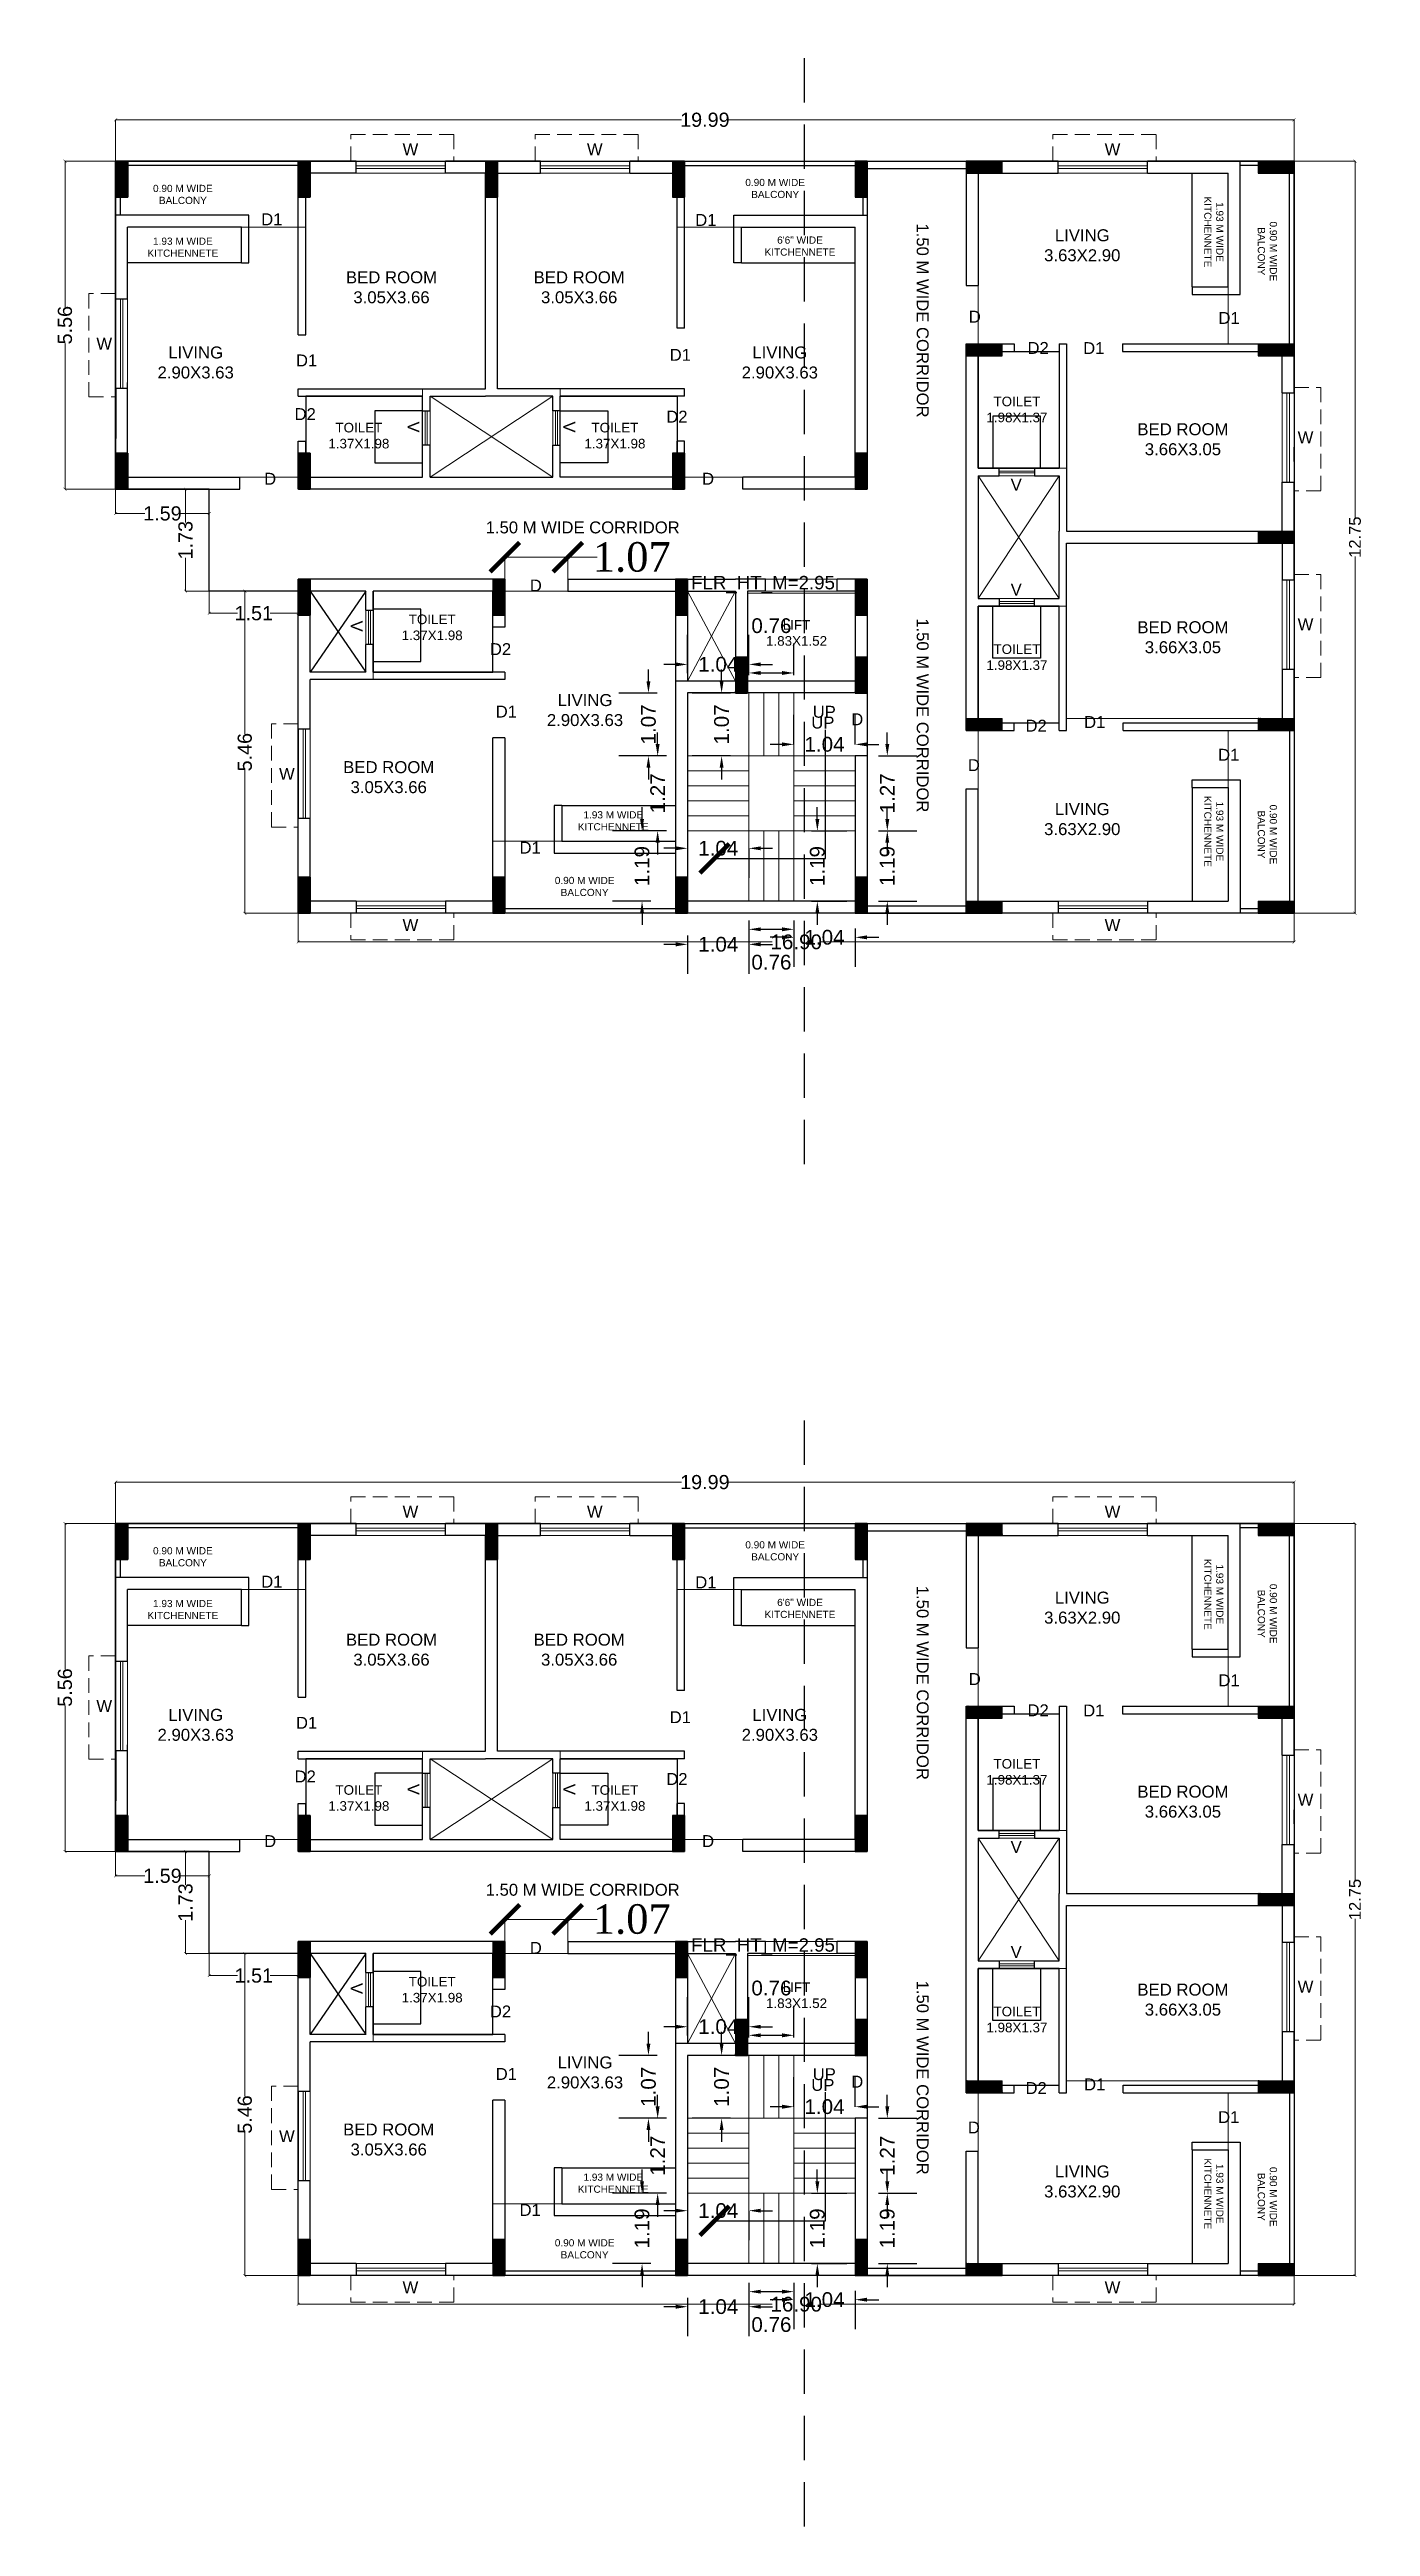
# Model space of a CAD drawing. Header units: metres. Extents: x 0 to 63445, y 32347 to 32804.
# Drawn here: x 63246.16 to 63268.57, y 32674.24 to 32716.23 of the extents above; entities that cross this region are included whole.
import ezdxf

# ---------------------------------------------------------------- set-up
doc = ezdxf.new("R2010")
doc.units = ezdxf.units.M
doc.header["$MEASUREMENT"] = 0
doc.header["$PDMODE"] = 34
doc.header["$PDSIZE"] = -10
for name, pattern in [('CONTINULUS', [0]), ('DASHED', [0.75, 0.5, -0.25]), ('DASHED2', [0.375, 0.25, -0.125])]:
    doc.linetypes.add(name, pattern=pattern)
doc.layers.get('0').update_dxf_attribs({"lineweight": 25})
for name, color, linetype, plot in [('BLK_2_FLR_2_BATH', 3, 'Continuous', False), ('BLK_2_FLR_2_BLT_UP_AREA', 14, 'Continuous', False), ('BLK_2_FLR_2_WATER_CLOSET', 2, 'Continuous', False), ('BLK_2_FLR_3_BATH', 3, 'Continuous', False), ('BLK_2_FLR_3_BLT_UP_AREA', 14, 'Continuous', False), ('BLK_2_FLR_3_WATER_CLOSET', 2, 'Continuous', False)]:
    doc.layers.add(name, color=color, linetype=linetype, plot=plot)
for name, color, linetype, lineweight in [('BLK_2_FLR_2_BLT_UP_AREA_DEDUCT', 41, 'Continuous', 9), ('BLK_2_FLR_2_CARPET_AREA', 1, 'DASHED', 9), ('BLK_2_FLR_2_EXIT_WIDTH_DOOR', 7, 'Continuous', 0), ('BLK_2_FLR_2_LIFT_1', 1, 'DASHED', 9), ('BLK_2_FLR_2_STAIR_1', 7, 'Continuous', 0), ('BLK_2_FLR_2_STAIR_1_FLIGHT_1', 7, 'Continuous', 0), ('BLK_2_FLR_2_STAIR_1_FLIGHT_2', 7, 'Continuous', 0), ('BLK_2_FLR_2_STAIR_1_FLIGHT_3', 7, 'Continuous', 0), ('BLK_2_FLR_2_STAIR_1_FLIGHT_4', 7, 'Continuous', 0), ('BLK_2_FLR_2_STAIR_1_LANDING_1', 7, 'Continuous', 0), ('BLK_2_FLR_2_STAIR_1_LANDING_2', 7, 'Continuous', 0), ('BLK_2_FLR_2_STAIR_1_LANDING_3', 7, 'Continuous', 0), ('BLK_2_FLR_2_UNITFA', 7, 'Continuous', 0), ('BLK_2_FLR_3_BLT_UP_AREA_DEDUCT', 41, 'Continuous', 9), ('BLK_2_FLR_3_CARPET_AREA', 1, 'DASHED', 9), ('BLK_2_FLR_3_EXIT_WIDTH_DOOR', 7, 'Continuous', 0), ('BLK_2_FLR_3_LIFT_1', 1, 'DASHED', 9), ('BLK_2_FLR_3_STAIR_1', 7, 'Continuous', 0), ('BLK_2_FLR_3_STAIR_1_FLIGHT_1', 7, 'Continuous', 0), ('BLK_2_FLR_3_STAIR_1_FLIGHT_2', 7, 'Continuous', 0), ('BLK_2_FLR_3_STAIR_1_FLIGHT_3', 7, 'Continuous', 0), ('BLK_2_FLR_3_STAIR_1_FLIGHT_4', 7, 'Continuous', 0), ('BLK_2_FLR_3_STAIR_1_LANDING_1', 7, 'Continuous', 0), ('BLK_2_FLR_3_STAIR_1_LANDING_2', 7, 'Continuous', 0), ('BLK_2_FLR_3_STAIR_1_LANDING_3', 7, 'Continuous', 0), ('BLK_2_FLR_3_UNITFA', 7, 'Continuous', 0), ('colum', 1, 'Continuous', 30), ('COLUMN', 1, 'Continuous', 30), ('DIM', 56, 'Continuous', 20), ('hatch', 251, 'Continuous', 20), ('STEPS', 114, 'Continuous', 20), ('TEXT-2', 65, 'Continuous', 18), ('wall', 7, 'Continuous', 30), ('window', 154, 'Continuous', 9)]:
    doc.layers.add(name, color=color, linetype=linetype, lineweight=lineweight)
doc.layers.add('text', color=65, linetype='Continuous')
doc.styles.add('AutoDCRFont', font='arial.ttf')
doc.styles.add('PreDCRFont', font='arial.ttf', dxfattribs={"height": 0.25})
doc.styles.get("Standard").update_dxf_attribs({"font": 'arial.ttf', "height": 0.4})
doc.styles.add('TNR', font='times.ttf', dxfattribs={"height": 0.5})
doc.dimstyles.new('ARCHANA', dxfattribs={"dimscale": 0, "dimtxt": 0.5, "dimasz": 0.5, "dimexe": 0, "dimexo": 0, "dimgap": 0, "dimtad": 0, "dimzin": 0, "dimdsep": 46, "dimtxsty": 'TNR', "dimblk": 'ARCHTICK', "dimcen": 0.09, "dimclrd": 36, "dimclre": 36, "dimclrt": 7, "dimadec": 0, "dimazin": 0, "dimtfac": 1, "dimtofl": 0, "dimtmove": 0, "dimatfit": 3, "dimldrblk": 'ARCHTICK', "dimfxl": 1, "dimfrac": 2, "dimtolj": 1, "dimtzin": 0, "dimlwd": -1, "dimlwe": -1, "dimarcsym": 0})
doc.dimstyles.new('Copy of Standard2', dxfattribs={"dimtxt": 0.25, "dimasz": 0.2, "dimexe": 0.5, "dimexo": 0.3, "dimgap": 0.09, "dimtad": 0, "dimtoh": 1, "dimzin": 0, "dimdsep": 46, "dimtxsty": 'PreDCRFont', "dimcen": 0.025, "dimdle": 0.1, "dimadec": 0, "dimazin": 0, "dimtfac": 1, "dimtofl": 0, "dimtmove": 2, "dimatfit": 3, "dimfxl": 0.18, "dimtolj": 1, "dimtzin": 0, "dimarcsym": 0})

msp = doc.modelspace()

# ---------------------------------------------------------------- texts
at = {"layer": 'BLK_2_FLR_2_STAIR_1', "ltscale": 0.5, "insert": (63259.487, 32707.3086), "char_height": 0.226944, "width": 2.420734, "attachment_point": 3}
msp.add_mtext('FLR_HT_M=2.95', dxfattribs=at)
at = {"layer": 'BLK_2_FLR_3_STAIR_1', "ltscale": 0.5, "insert": (63259.487, 32684.2126), "char_height": 0.226944, "width": 2.420734, "attachment_point": 3}
msp.add_mtext('FLR_HT_M=2.95', dxfattribs=at)
at = {"layer": 'text'}
for p in [(63260.8744, 32713.2846), (63260.8744, 32706.5915), (63260.8744, 32690.1886), (63260.8744, 32683.4955)]:
    msp.add_text('1.50 M WIDE CORRIDOR', height=0.201945, rotation=270, dxfattribs=at).set_placement(p)
for p in [(63253.5617, 32708.0304), (63253.5617, 32684.9344)]:
    msp.add_text('1.50 M WIDE CORRIDOR', height=0.201945, dxfattribs=at).set_placement(p)
for s, insert, char_height, width, attachment_point in [('\\pxqc;0.90 M WIDE\\PBALCONY', (63246.5263, 32713.9395), 0.121924, 3.795079, 1), ('\\pxqc;0.90 M WIDE\\PBALCONY', (63256.575, 32714.0402), 0.121924, 3.795079, 1), ('\\pxqc;D1', (63250.2005, 32713.2533), 0.20194, 0.534981, 9), ('\\pxqc;D1', (63257.5645, 32713.2422), 0.20194, 0.534981, 9), ('\\pxqc;1.93 M WIDE\\PKITCHENNETE', (63246.5263, 32713.0449), 0.121924, 3.795079, 1), ('\\pxqc;6\'6" WIDE\\PKITCHENNETE', (63260.7911, 32713.0635), 0.121924, 3.795079, 3), ('\\pxqc;LIVING\\P3.63X2.90', (63261.1677, 32712.6407), 0.203206, 5.029694, 7), ('\\pxqc;BED ROOM\\P3.05X3.66', (63249.4483, 32711.9282), 0.203206, 5.029694, 7), ('\\pxqc;BED ROOM\\P3.05X3.66', (63252.6323, 32711.9282), 0.203206, 5.029694, 7), ('\\pxqc;D', (63262.1267, 32711.6027), 0.20194, 0.534981, 9), ('\\pxqc;D1', (63266.4411, 32711.5813), 0.20194, 0.534981, 9), ('\\pxqc;D2', (63263.2012, 32711.0727), 0.20194, 0.534981, 9), ('\\pxqc;LIVING\\P2.90X3.63', (63246.1263, 32710.6536), 0.203206, 5.029694, 7), ('\\pxqc;D1', (63250.79, 32710.861), 0.20194, 0.534981, 9), ('\\pxqc;D1', (63257.1305, 32710.956), 0.20194, 0.534981, 9), ('\\pxqc;LIVING\\P2.90X3.63', (63256.0367, 32710.6536), 0.203206, 5.029694, 7), ('\\pxqc;D1', (63264.1459, 32711.07), 0.20194, 0.534981, 9), ('\\pxqc;D2', (63250.7669, 32709.9513), 0.20194, 0.534981, 9), ('\\pxqc;D2', (63257.073, 32709.9083), 0.20194, 0.534981, 9), ('\\pxqc;TOILET\\P1.98X1.37', (63260.5626, 32709.9123), 0.162565, 4.023756, 7), ('\\pxqc;TOILET\\P1.37X1.98', (63249.3979, 32709.4684), 0.162565, 4.023756, 7), ('\\pxqc;TOILET\\P1.37X1.98', (63253.7419, 32709.4684), 0.162565, 4.023756, 7), ('\\pxqc;BED ROOM\\P3.66X3.05', (63262.8758, 32709.3523), 0.203206, 5.029694, 7), ('\\pxqc;D', (63250.1721, 32708.8555), 0.20194, 0.534981, 9), ('\\pxqc;D', (63257.6014, 32708.8555), 0.20194, 0.534981, 9), ('\\pxqc;D', (63254.6799, 32707.0459), 0.20194, 0.534981, 9), ('\\pxqc;TOILET\\P1.37X1.98', (63250.6414, 32706.2184), 0.162565, 4.023756, 7), ('\\pxqc;LIFT\\P1.83X1.52', (63256.8236, 32706.1235), 0.16256, 4.023756, 7), ('\\pxqc;BED ROOM\\P3.66X3.05', (63262.8758, 32705.9958), 0.203206, 5.029694, 7), ('\\pxqc;D2', (63254.0803, 32705.967), 0.20194, 0.534981, 9), ('\\pxqc;TOILET\\P1.98X1.37', (63260.5626, 32705.7126), 0.162565, 4.023756, 7), ('\\pxqc;D1', (63254.1792, 32704.9079), 0.20194, 0.534981, 9), ('\\pxqc;LIVING\\P2.90X3.63', (63252.7315, 32704.7611), 0.203206, 5.029694, 7), ('\\pxqc;UP', (63259.5728, 32704.902), 0.20194, 0.534981, 9), ('\\pxqc;D', (63260.1324, 32704.7771), 0.20194, 0.534981, 9), ('\\pxqc;UP', (63259.5492, 32704.7192), 0.20194, 0.534981, 9), ('\\pxqc;D2', (63263.1677, 32704.6688), 0.20194, 0.534981, 9), ('\\pxqc;D1', (63264.1613, 32704.7308), 0.20194, 0.534981, 9), ('\\pxqc;BED ROOM\\P3.05X3.66', (63249.4014, 32703.6239), 0.203206, 5.029694, 7), ('\\pxqc;D', (63262.1113, 32704.0004), 0.20194, 0.534981, 9), ('\\pxqc;D1', (63266.4346, 32704.1758), 0.20194, 0.534981, 9), ('\\pxqc;1.93 M WIDE\\PKITCHENNETE', (63253.8286, 32703.3198), 0.121924, 3.795079, 1), ('\\pxqc;LIVING\\P3.63X2.90', (63261.1677, 32702.9126), 0.203206, 5.029694, 7), ('\\pxqc;D1', (63254.5837, 32702.6017), 0.20194, 0.534981, 9), ('\\pxqc;0.90 M WIDE\\PBALCONY', (63253.3428, 32702.2073), 0.121924, 3.795079, 1), ('\\pxqc;0.90 M WIDE\\PBALCONY', (63246.5263, 32690.8435), 0.121924, 3.795079, 1), ('\\pxqc;0.90 M WIDE\\PBALCONY', (63256.575, 32690.9441), 0.121924, 3.795079, 1), ('\\pxqc;D1', (63250.2005, 32690.1572), 0.20194, 0.534981, 9), ('\\pxqc;D1', (63257.5645, 32690.1462), 0.20194, 0.534981, 9), ('\\pxqc;1.93 M WIDE\\PKITCHENNETE', (63246.5263, 32689.9489), 0.121924, 3.795079, 1), ('\\pxqc;6\'6" WIDE\\PKITCHENNETE', (63260.7911, 32689.9675), 0.121924, 3.795079, 3), ('\\pxqc;LIVING\\P3.63X2.90', (63261.1677, 32689.5447), 0.203206, 5.029694, 7), ('\\pxqc;BED ROOM\\P3.05X3.66', (63249.4483, 32688.8321), 0.203206, 5.029694, 7), ('\\pxqc;BED ROOM\\P3.05X3.66', (63252.6323, 32688.8321), 0.203206, 5.029694, 7), ('\\pxqc;D', (63262.1267, 32688.5067), 0.20194, 0.534981, 9), ('\\pxqc;D1', (63266.4411, 32688.4853), 0.20194, 0.534981, 9), ('\\pxqc;D2', (63263.2012, 32687.9767), 0.20194, 0.534981, 9), ('\\pxqc;LIVING\\P2.90X3.63', (63246.1263, 32687.5575), 0.203206, 5.029694, 7), ('\\pxqc;D1', (63250.79, 32687.7649), 0.20194, 0.534981, 9), ('\\pxqc;D1', (63257.1305, 32687.86), 0.20194, 0.534981, 9), ('\\pxqc;LIVING\\P2.90X3.63', (63256.0367, 32687.5575), 0.203206, 5.029694, 7), ('\\pxqc;D1', (63264.1459, 32687.974), 0.20194, 0.534981, 9), ('\\pxqc;D2', (63250.7669, 32686.8553), 0.20194, 0.534981, 9), ('\\pxqc;D2', (63257.073, 32686.8123), 0.20194, 0.534981, 9), ('\\pxqc;TOILET\\P1.98X1.37', (63260.5626, 32686.8163), 0.162565, 4.023756, 7), ('\\pxqc;TOILET\\P1.37X1.98', (63249.3979, 32686.3724), 0.162565, 4.023756, 7), ('\\pxqc;TOILET\\P1.37X1.98', (63253.7419, 32686.3724), 0.162565, 4.023756, 7), ('\\pxqc;BED ROOM\\P3.66X3.05', (63262.8758, 32686.2563), 0.203206, 5.029694, 7), ('\\pxqc;D', (63250.1721, 32685.7595), 0.20194, 0.534981, 9), ('\\pxqc;D', (63257.6014, 32685.7595), 0.20194, 0.534981, 9), ('\\pxqc;D', (63254.6799, 32683.9498), 0.20194, 0.534981, 9), ('\\pxqc;TOILET\\P1.37X1.98', (63250.6414, 32683.1224), 0.162565, 4.023756, 7), ('\\pxqc;LIFT\\P1.83X1.52', (63256.8236, 32683.0275), 0.16256, 4.023756, 7), ('\\pxqc;BED ROOM\\P3.66X3.05', (63262.8758, 32682.8997), 0.203206, 5.029694, 7), ('\\pxqc;D2', (63254.0803, 32682.871), 0.20194, 0.534981, 9), ('\\pxqc;TOILET\\P1.98X1.37', (63260.5626, 32682.6166), 0.162565, 4.023756, 7), ('\\pxqc;D1', (63254.1792, 32681.8118), 0.20194, 0.534981, 9), ('\\pxqc;LIVING\\P2.90X3.63', (63252.7315, 32681.6651), 0.203206, 5.029694, 7), ('\\pxqc;UP', (63259.5728, 32681.806), 0.20194, 0.534981, 9), ('\\pxqc;D', (63260.1324, 32681.6811), 0.20194, 0.534981, 9), ('\\pxqc;UP', (63259.5492, 32681.6231), 0.20194, 0.534981, 9), ('\\pxqc;D2', (63263.1677, 32681.5728), 0.20194, 0.534981, 9), ('\\pxqc;D1', (63264.1613, 32681.6348), 0.20194, 0.534981, 9), ('\\pxqc;BED ROOM\\P3.05X3.66', (63249.4014, 32680.5279), 0.203206, 5.029694, 7), ('\\pxqc;D', (63262.1113, 32680.9044), 0.20194, 0.534981, 9), ('\\pxqc;D1', (63266.4346, 32681.0798), 0.20194, 0.534981, 9), ('\\pxqc;1.93 M WIDE\\PKITCHENNETE', (63253.8286, 32680.2238), 0.121924, 3.795079, 1), ('\\pxqc;LIVING\\P3.63X2.90', (63261.1677, 32679.8166), 0.203206, 5.029694, 7), ('\\pxqc;D1', (63254.5837, 32679.5057), 0.20194, 0.534981, 9), ('\\pxqc;0.90 M WIDE\\PBALCONY', (63253.3428, 32679.1112), 0.121924, 3.795079, 1)]:
    msp.add_mtext(s, dxfattribs=dict(at, insert=insert, char_height=char_height, width=width, attachment_point=attachment_point))
at = {"layer": 'text', "char_height": 0.121924, "width": 3.795079, "attachment_point": 1, "rotation": 270}
for s, insert in [('\\pxqc;1.93 M WIDE\\PKITCHENNETE', (63266.0774, 32715.0377)), ('\\pxqc;0.90 M WIDE\\PBALCONY', (63266.9862, 32714.709)), ('\\pxqc;1.93 M WIDE\\PKITCHENNETE', (63266.0774, 32704.8747)), ('\\pxqc;0.90 M WIDE\\PBALCONY', (63266.9862, 32704.8235)), ('\\pxqc;1.93 M WIDE\\PKITCHENNETE', (63266.0774, 32691.9417)), ('\\pxqc;0.90 M WIDE\\PBALCONY', (63266.9862, 32691.613)), ('\\pxqc;1.93 M WIDE\\PKITCHENNETE', (63266.0774, 32681.7787)), ('\\pxqc;0.90 M WIDE\\PBALCONY', (63266.9862, 32681.7275))]:
    msp.add_mtext(s, dxfattribs=dict(at, insert=insert))
at = {"layer": 'TEXT-2', "char_height": 0.2019, "width": 0.182701, "style": 'AutoDCRFont'}
for s, insert, attachment_point in [('W', (63252.4177, 32714.6433), 3), ('W', (63255.5453, 32714.6433), 3), ('W', (63264.329, 32714.6433), 3), ('W', (63247.2228, 32711.1456), 9), ('W', (63267.3375, 32709.5565), 7), ('V', (63262.4683, 32708.9552), 1), ('V', (63262.4683, 32706.9766), 7), ('W', (63267.3375, 32706.3866), 7), ('W', (63250.3217, 32703.8531), 9), ('W', (63252.4177, 32701.2886), 9), ('W', (63264.329, 32701.2886), 9), ('W', (63252.4177, 32691.5472), 3), ('W', (63255.5453, 32691.5472), 3), ('W', (63264.329, 32691.5472), 3), ('W', (63247.2228, 32688.0496), 9), ('W', (63267.3375, 32686.4605), 7), ('V', (63262.4683, 32685.8592), 1), ('V', (63262.4683, 32683.8806), 7), ('W', (63267.3375, 32683.2905), 7), ('W', (63250.3217, 32680.7571), 9), ('W', (63252.4177, 32678.1926), 9), ('W', (63264.329, 32678.1926), 9)]:
    msp.add_mtext(s, dxfattribs=dict(at, insert=insert, attachment_point=attachment_point))
at = {"layer": 'TEXT-2', "char_height": 0.2019, "width": 0.182701, "rotation": 270, "style": 'AutoDCRFont'}
for insert, attachment_point in [((63252.4381, 32709.9276), 1), ((63254.8793, 32709.9276), 7), ((63251.4736, 32706.5512), 1), ((63252.4381, 32686.8316), 1), ((63254.8793, 32686.8316), 7), ((63251.4736, 32683.4552), 1)]:
    msp.add_mtext('V', dxfattribs=dict(at, insert=insert, attachment_point=attachment_point))

# ---------------------------------------------------------------- blocks, each defined once
blk = doc.blocks.new('A$C7D115503')
at = {"layer": 'COLUMN', "ltscale": 3}
h = blk.add_hatch(dxfattribs=at)
h.set_pattern_fill('ANSI31', color=256, style=0)
h.paths.add_polyline_path([(-14.4, -11.6), (-6.4, -11.6), (-6.4, 12.4), (-14.4, 12.4)])
at = {"layer": 'COLUMN', "ltscale": 0.05}
for p, q in [((-14.4, 12.4), (-6.4, 12.4)), ((-14.4, 12.4), (-14.4, -11.6)), ((-6.4, 12.4), (-6.4, -11.6)), ((-6.4, -11.6), (-14.4, -11.6))]:
    blk.add_line(p, q, dxfattribs=at)
blk = doc.blocks.new('*D421')
at = {"layer": 'BLK_2_FLR_3_STAIR_1_FLIGHT_1', "color": 0, "lineweight": -2, "ltscale": 0.5, "transparency": 16777216}
for p, q in [((63260.375, 32681.361), (63260.375, 32681.561)), ((63260.225, 32681.161), (63260.875, 32681.161)), ((63260.225, 32679.891), (63260.875, 32679.891)), ((63260.375, 32679.691), (63260.375, 32679.491))]:
    blk.add_line(p, q, dxfattribs=at)
at = {"layer": 'BLK_2_FLR_3_STAIR_1_FLIGHT_1', "color": 0, "ltscale": 0.5, "transparency": 16777216}
for points in [[(63260.342, 32681.361), (63260.408, 32681.361), (63260.375, 32681.161)], [(63260.342, 32679.691), (63260.408, 32679.691), (63260.375, 32679.891)]]:
    blk.add_solid(points, dxfattribs=at)
at = {"layer": 'Defpoints', "color": 0, "ltscale": 0.5, "transparency": 16777216}
for p in [(63259.831, 32681.161), (63259.831, 32679.891), (63260.375, 32679.891)]:
    blk.add_point(p, dxfattribs=at)
at = {"layer": 'BLK_2_FLR_3_STAIR_1_FLIGHT_1', "color": 0, "ltscale": 0.5, "transparency": 16777216, "insert": (63260.375, 32680.526), "char_height": 0.25, "attachment_point": 5, "rotation": 90, "style": 'PreDCRFont'}
blk.add_mtext('\\A1;1.27', dxfattribs=at)
blk = doc.blocks.new('*D422')
at = {"layer": 'BLK_2_FLR_3_STAIR_1_FLIGHT_1', "color": 0, "lineweight": -2, "ltscale": 0.5, "transparency": 16777216}
for p, q in [((63258.79, 32681.357), (63258.79, 32681.857)), ((63259.831, 32681.357), (63259.831, 32681.857)), ((63258.59, 32681.357), (63258.39, 32681.357)), ((63260.031, 32681.357), (63260.231, 32681.357))]:
    blk.add_line(p, q, dxfattribs=at)
at = {"layer": 'BLK_2_FLR_3_STAIR_1_FLIGHT_1', "color": 0, "ltscale": 0.5, "transparency": 16777216}
for points in [[(63258.59, 32681.391), (63258.59, 32681.324), (63258.79, 32681.357)], [(63260.031, 32681.391), (63260.031, 32681.324), (63259.831, 32681.357)]]:
    blk.add_solid(points, dxfattribs=at)
at = {"layer": 'Defpoints', "color": 0, "ltscale": 0.5, "transparency": 16777216}
for p in [(63258.79, 32681.161), (63259.831, 32681.357), (63259.831, 32681.161)]:
    blk.add_point(p, dxfattribs=at)
at = {"layer": 'BLK_2_FLR_3_STAIR_1_FLIGHT_1', "color": 0, "ltscale": 0.5, "transparency": 16777216, "insert": (63259.31, 32681.357), "char_height": 0.25, "attachment_point": 5, "style": 'PreDCRFont'}
blk.add_mtext('\\A1;1.04', dxfattribs=at)
blk = doc.blocks.new('*D423')
at = {"layer": 'BLK_2_FLR_3_STAIR_1_FLIGHT_2', "color": 0, "lineweight": -2, "ltscale": 0.5, "transparency": 16777216}
for p, q in [((63258.028, 32678.372), (63258.028, 32677.722)), ((63258.228, 32678.222), (63258.59, 32678.222)), ((63258.79, 32678.372), (63258.79, 32677.722))]:
    blk.add_line(p, q, dxfattribs=at)
at = {"layer": 'BLK_2_FLR_3_STAIR_1_FLIGHT_2', "color": 0, "ltscale": 0.5, "transparency": 16777216}
for points in [[(63258.228, 32678.255), (63258.228, 32678.189), (63258.028, 32678.222)], [(63258.59, 32678.255), (63258.59, 32678.189), (63258.79, 32678.222)]]:
    blk.add_solid(points, dxfattribs=at)
at = {"layer": 'Defpoints', "color": 0, "ltscale": 0.5, "transparency": 16777216}
for p in [(63258.028, 32678.698), (63258.79, 32678.698), (63258.79, 32678.222)]:
    blk.add_point(p, dxfattribs=at)
at = {"layer": 'BLK_2_FLR_3_STAIR_1_FLIGHT_2', "color": 0, "ltscale": 0.5, "transparency": 16777216, "insert": (63258.409, 32677.663), "char_height": 0.25, "attachment_point": 5, "style": 'PreDCRFont'}
blk.add_mtext('\\A1;0.76', dxfattribs=at)
blk = doc.blocks.new('*D424')
at = {"layer": 'BLK_2_FLR_3_STAIR_1_FLIGHT_2', "color": 0, "lineweight": -2, "ltscale": 0.5, "transparency": 16777216}
for p, q in [((63259.188, 32680.091), (63259.188, 32680.291)), ((63259.09, 32679.891), (63259.688, 32679.891)), ((63259.09, 32678.698), (63259.688, 32678.698)), ((63259.188, 32678.498), (63259.188, 32678.298))]:
    blk.add_line(p, q, dxfattribs=at)
at = {"layer": 'BLK_2_FLR_3_STAIR_1_FLIGHT_2', "color": 0, "ltscale": 0.5, "transparency": 16777216}
for points in [[(63259.155, 32680.091), (63259.222, 32680.091), (63259.188, 32679.891)], [(63259.155, 32678.498), (63259.222, 32678.498), (63259.188, 32678.698)]]:
    blk.add_solid(points, dxfattribs=at)
at = {"layer": 'Defpoints', "color": 0, "ltscale": 0.5, "transparency": 16777216}
for p in [(63258.79, 32679.891), (63259.188, 32679.891), (63258.79, 32678.698)]:
    blk.add_point(p, dxfattribs=at)
at = {"layer": 'BLK_2_FLR_3_STAIR_1_FLIGHT_2', "color": 0, "ltscale": 0.5, "transparency": 16777216, "insert": (63259.188, 32679.294), "char_height": 0.25, "attachment_point": 5, "rotation": 90, "style": 'PreDCRFont'}
blk.add_mtext('\\A1;1.19', dxfattribs=at)
blk = doc.blocks.new('*D425')
at = {"layer": 'BLK_2_FLR_3_STAIR_1_FLIGHT_3', "color": 0, "lineweight": -2, "ltscale": 0.5, "transparency": 16777216}
for p, q in [((63256.479, 32681.361), (63256.479, 32681.561)), ((63256.629, 32681.161), (63255.979, 32681.161)), ((63256.629, 32679.891), (63255.979, 32679.891)), ((63256.479, 32679.691), (63256.479, 32679.491))]:
    blk.add_line(p, q, dxfattribs=at)
at = {"layer": 'BLK_2_FLR_3_STAIR_1_FLIGHT_3', "color": 0, "ltscale": 0.5, "transparency": 16777216}
for points in [[(63256.445, 32681.361), (63256.512, 32681.361), (63256.479, 32681.161)], [(63256.445, 32679.691), (63256.512, 32679.691), (63256.479, 32679.891)]]:
    blk.add_solid(points, dxfattribs=at)
at = {"layer": 'Defpoints', "color": 0, "ltscale": 0.5, "transparency": 16777216}
for p in [(63256.986, 32681.161), (63256.479, 32679.891), (63256.986, 32679.891)]:
    blk.add_point(p, dxfattribs=at)
at = {"layer": 'BLK_2_FLR_3_STAIR_1_FLIGHT_3', "color": 0, "ltscale": 0.5, "transparency": 16777216, "insert": (63256.479, 32680.526), "char_height": 0.25, "attachment_point": 5, "rotation": 90, "style": 'PreDCRFont'}
blk.add_mtext('\\A1;1.27', dxfattribs=at)
blk = doc.blocks.new('*D426')
at = {"layer": 'BLK_2_FLR_3_STAIR_1_FLIGHT_3', "color": 0, "lineweight": -2, "ltscale": 0.5, "transparency": 16777216}
for p, q in [((63256.786, 32679.595), (63256.586, 32679.595)), ((63256.986, 32679.595), (63256.986, 32679.095)), ((63258.028, 32679.595), (63258.028, 32679.095)), ((63258.228, 32679.595), (63258.428, 32679.595))]:
    blk.add_line(p, q, dxfattribs=at)
at = {"layer": 'BLK_2_FLR_3_STAIR_1_FLIGHT_3', "color": 0, "ltscale": 0.5, "transparency": 16777216}
for points in [[(63256.786, 32679.628), (63256.786, 32679.562), (63256.986, 32679.595)], [(63258.228, 32679.628), (63258.228, 32679.562), (63258.028, 32679.595)]]:
    blk.add_solid(points, dxfattribs=at)
at = {"layer": 'Defpoints', "color": 0, "ltscale": 0.5, "transparency": 16777216}
for p in [(63256.986, 32679.891), (63258.028, 32679.891), (63258.028, 32679.595)]:
    blk.add_point(p, dxfattribs=at)
at = {"layer": 'BLK_2_FLR_3_STAIR_1_FLIGHT_3', "color": 0, "ltscale": 0.5, "transparency": 16777216, "insert": (63257.507, 32679.595), "char_height": 0.25, "attachment_point": 5, "style": 'PreDCRFont'}
blk.add_mtext('\\A1;1.04', dxfattribs=at)
blk = doc.blocks.new('*D427')
at = {"layer": 'BLK_2_FLR_3_STAIR_1_FLIGHT_4', "color": 0, "lineweight": -2, "ltscale": 0.5, "transparency": 16777216}
for p, q in [((63258.028, 32682.528), (63258.028, 32683.068)), ((63258.79, 32682.528), (63258.79, 32683.068)), ((63258.228, 32682.568), (63258.59, 32682.568))]:
    blk.add_line(p, q, dxfattribs=at)
at = {"layer": 'BLK_2_FLR_3_STAIR_1_FLIGHT_4', "color": 0, "ltscale": 0.5, "transparency": 16777216}
for points in [[(63258.228, 32682.601), (63258.228, 32682.534), (63258.028, 32682.568)], [(63258.59, 32682.601), (63258.59, 32682.534), (63258.79, 32682.568)]]:
    blk.add_solid(points, dxfattribs=at)
at = {"layer": 'Defpoints', "color": 0, "ltscale": 0.5, "transparency": 16777216}
for p in [(63258.79, 32682.568), (63258.028, 32682.228), (63258.79, 32682.228)]:
    blk.add_point(p, dxfattribs=at)
at = {"layer": 'BLK_2_FLR_3_STAIR_1_FLIGHT_4', "color": 0, "ltscale": 0.5, "transparency": 16777216, "insert": (63258.409, 32683.368), "char_height": 0.25, "attachment_point": 5, "style": 'PreDCRFont'}
blk.add_mtext('\\A1;0.76', dxfattribs=at)
blk = doc.blocks.new('*D428')
at = {"layer": 'BLK_2_FLR_3_STAIR_1_FLIGHT_4', "color": 0, "lineweight": -2, "ltscale": 0.5, "transparency": 16777216}
for p, q in [((63257.564, 32682.428), (63257.564, 32682.628)), ((63257.714, 32682.228), (63257.064, 32682.228)), ((63257.714, 32681.161), (63257.064, 32681.161)), ((63257.564, 32680.961), (63257.564, 32680.761))]:
    blk.add_line(p, q, dxfattribs=at)
at = {"layer": 'BLK_2_FLR_3_STAIR_1_FLIGHT_4', "color": 0, "ltscale": 0.5, "transparency": 16777216}
for points in [[(63257.531, 32682.428), (63257.597, 32682.428), (63257.564, 32682.228)], [(63257.531, 32680.961), (63257.597, 32680.961), (63257.564, 32681.161)]]:
    blk.add_solid(points, dxfattribs=at)
at = {"layer": 'Defpoints', "color": 0, "ltscale": 0.5, "transparency": 16777216}
for p in [(63257.564, 32682.228), (63258.028, 32682.228), (63258.028, 32681.161)]:
    blk.add_point(p, dxfattribs=at)
at = {"layer": 'BLK_2_FLR_3_STAIR_1_FLIGHT_4', "color": 0, "ltscale": 0.5, "transparency": 16777216, "insert": (63257.564, 32681.695), "char_height": 0.25, "attachment_point": 5, "rotation": 90, "style": 'PreDCRFont'}
blk.add_mtext('\\A1;1.07', dxfattribs=at)
blk = doc.blocks.new('*D429')
at = {"layer": 'BLK_2_FLR_3_STAIR_1_LANDING_1', "color": 0, "lineweight": -2, "transparency": 16777216}
for p, q in [((63260.375, 32680.091), (63260.375, 32680.291)), ((63260.225, 32679.891), (63260.875, 32679.891)), ((63260.225, 32678.698), (63260.875, 32678.698)), ((63260.375, 32678.498), (63260.375, 32678.298))]:
    blk.add_line(p, q, dxfattribs=at)
at = {"layer": 'BLK_2_FLR_3_STAIR_1_LANDING_1', "color": 0, "transparency": 16777216}
for points in [[(63260.342, 32680.091), (63260.408, 32680.091), (63260.375, 32679.891)], [(63260.342, 32678.498), (63260.408, 32678.498), (63260.375, 32678.698)]]:
    blk.add_solid(points, dxfattribs=at)
at = {"layer": 'Defpoints', "color": 0, "transparency": 16777216}
for p in [(63259.831, 32679.891), (63259.831, 32678.698), (63260.375, 32678.698)]:
    blk.add_point(p, dxfattribs=at)
at = {"layer": 'BLK_2_FLR_3_STAIR_1_LANDING_1', "color": 0, "transparency": 16777216, "insert": (63260.375, 32679.294), "char_height": 0.25, "attachment_point": 5, "rotation": 90, "style": 'PreDCRFont'}
blk.add_mtext('\\A1;1.19', dxfattribs=at)
blk = doc.blocks.new('*D430')
at = {"layer": 'BLK_2_FLR_3_STAIR_1_LANDING_1', "color": 0, "lineweight": -2, "transparency": 16777216}
for p, q in [((63258.79, 32678.236), (63258.79, 32677.586)), ((63259.831, 32678.236), (63259.831, 32677.586)), ((63258.59, 32678.086), (63258.39, 32678.086)), ((63260.031, 32678.086), (63260.231, 32678.086))]:
    blk.add_line(p, q, dxfattribs=at)
at = {"layer": 'BLK_2_FLR_3_STAIR_1_LANDING_1', "color": 0, "transparency": 16777216}
for points in [[(63258.59, 32678.119), (63258.59, 32678.052), (63258.79, 32678.086)], [(63260.031, 32678.119), (63260.031, 32678.052), (63259.831, 32678.086)]]:
    blk.add_solid(points, dxfattribs=at)
at = {"layer": 'Defpoints', "color": 0, "transparency": 16777216}
for p in [(63258.79, 32678.698), (63259.831, 32678.698), (63259.831, 32678.086)]:
    blk.add_point(p, dxfattribs=at)
at = {"layer": 'BLK_2_FLR_3_STAIR_1_LANDING_1', "color": 0, "transparency": 16777216, "insert": (63259.31, 32678.086), "char_height": 0.25, "attachment_point": 5, "style": 'PreDCRFont'}
blk.add_mtext('\\A1;1.04', dxfattribs=at)
blk = doc.blocks.new('*D431')
at = {"layer": 'BLK_2_FLR_3_STAIR_1_LANDING_2', "color": 0, "lineweight": -2, "transparency": 16777216}
for p, q in [((63256.986, 32678.117), (63256.986, 32677.467)), ((63258.028, 32678.117), (63258.028, 32677.467)), ((63256.786, 32677.967), (63256.586, 32677.967)), ((63258.228, 32677.967), (63258.428, 32677.967))]:
    blk.add_line(p, q, dxfattribs=at)
at = {"layer": 'BLK_2_FLR_3_STAIR_1_LANDING_2', "color": 0, "transparency": 16777216}
for points in [[(63256.786, 32678), (63256.786, 32677.933), (63256.986, 32677.967)], [(63258.228, 32678), (63258.228, 32677.933), (63258.028, 32677.967)]]:
    blk.add_solid(points, dxfattribs=at)
at = {"layer": 'Defpoints', "color": 0, "transparency": 16777216}
for p in [(63256.986, 32678.698), (63258.028, 32678.698), (63256.986, 32677.967)]:
    blk.add_point(p, dxfattribs=at)
at = {"layer": 'BLK_2_FLR_3_STAIR_1_LANDING_2', "color": 0, "transparency": 16777216, "insert": (63257.507, 32677.967), "char_height": 0.25, "attachment_point": 5, "style": 'PreDCRFont'}
blk.add_mtext('\\A1;1.04', dxfattribs=at)
blk = doc.blocks.new('*D432')
at = {"layer": 'BLK_2_FLR_3_STAIR_1_LANDING_2', "color": 0, "lineweight": -2, "transparency": 16777216}
for p, q in [((63256.214, 32680.091), (63256.214, 32680.291)), ((63256.364, 32679.891), (63255.714, 32679.891)), ((63256.364, 32678.698), (63255.714, 32678.698)), ((63256.214, 32678.498), (63256.214, 32678.298))]:
    blk.add_line(p, q, dxfattribs=at)
at = {"layer": 'BLK_2_FLR_3_STAIR_1_LANDING_2', "color": 0, "transparency": 16777216}
for points in [[(63256.181, 32680.091), (63256.247, 32680.091), (63256.214, 32679.891)], [(63256.181, 32678.498), (63256.247, 32678.498), (63256.214, 32678.698)]]:
    blk.add_solid(points, dxfattribs=at)
at = {"layer": 'Defpoints', "color": 0, "transparency": 16777216}
for p in [(63256.214, 32679.891), (63256.986, 32679.891), (63256.986, 32678.698)]:
    blk.add_point(p, dxfattribs=at)
at = {"layer": 'BLK_2_FLR_3_STAIR_1_LANDING_2', "color": 0, "transparency": 16777216, "insert": (63256.214, 32679.294), "char_height": 0.25, "attachment_point": 5, "rotation": 90, "style": 'PreDCRFont'}
blk.add_mtext('\\A1;1.19', dxfattribs=at)
blk = doc.blocks.new('*D433')
at = {"layer": 'BLK_2_FLR_3_STAIR_1_LANDING_3', "color": 0, "lineweight": -2, "transparency": 16777216}
for p, q in [((63256.323, 32682.428), (63256.323, 32682.628)), ((63256.473, 32682.228), (63255.823, 32682.228)), ((63256.473, 32681.161), (63255.823, 32681.161)), ((63256.323, 32680.961), (63256.323, 32680.761))]:
    blk.add_line(p, q, dxfattribs=at)
at = {"layer": 'BLK_2_FLR_3_STAIR_1_LANDING_3', "color": 0, "transparency": 16777216}
for points in [[(63256.289, 32682.428), (63256.356, 32682.428), (63256.323, 32682.228)], [(63256.289, 32680.961), (63256.356, 32680.961), (63256.323, 32681.161)]]:
    blk.add_solid(points, dxfattribs=at)
at = {"layer": 'Defpoints', "color": 0, "transparency": 16777216}
for p in [(63256.323, 32682.228), (63256.986, 32682.228), (63256.986, 32681.161)]:
    blk.add_point(p, dxfattribs=at)
at = {"layer": 'BLK_2_FLR_3_STAIR_1_LANDING_3', "color": 0, "transparency": 16777216, "insert": (63256.323, 32681.695), "char_height": 0.25, "attachment_point": 5, "rotation": 90, "style": 'PreDCRFont'}
blk.add_mtext('\\A1;1.07', dxfattribs=at)
blk = doc.blocks.new('*D434')
at = {"layer": 'BLK_2_FLR_3_STAIR_1_LANDING_3', "color": 0, "lineweight": -2, "transparency": 16777216}
for p, q in [((63256.986, 32682.563), (63256.986, 32683.213)), ((63258.028, 32682.563), (63258.028, 32683.213)), ((63256.786, 32682.713), (63256.586, 32682.713)), ((63258.228, 32682.713), (63258.428, 32682.713))]:
    blk.add_line(p, q, dxfattribs=at)
at = {"layer": 'BLK_2_FLR_3_STAIR_1_LANDING_3', "color": 0, "transparency": 16777216}
for points in [[(63256.786, 32682.746), (63256.786, 32682.68), (63256.986, 32682.713)], [(63258.228, 32682.746), (63258.228, 32682.68), (63258.028, 32682.713)]]:
    blk.add_solid(points, dxfattribs=at)
at = {"layer": 'Defpoints', "color": 0, "transparency": 16777216}
for p in [(63256.986, 32682.713), (63256.986, 32682.228), (63258.028, 32682.228)]:
    blk.add_point(p, dxfattribs=at)
at = {"layer": 'BLK_2_FLR_3_STAIR_1_LANDING_3', "color": 0, "transparency": 16777216, "insert": (63257.507, 32682.713), "char_height": 0.25, "attachment_point": 5, "style": 'PreDCRFont'}
blk.add_mtext('\\A1;1.04', dxfattribs=at)
blk = doc.blocks.new('_ArchTick')
at = {"color": 0, "linetype": 'ByBlock', "const_width": 0.15}
blk.add_lwpolyline([(-0.5, -0.5), (0.5, 0.5)], dxfattribs=at)
blk = doc.blocks.new('*D457')
at = {"layer": 'Defpoints', "color": 0, "ltscale": 3, "transparency": 16777216}
for p in [(63267.277, 32691.945), (63247.283, 32691.245), (63267.277, 32691.245)]:
    blk.add_point(p, dxfattribs=at)
at = {"layer": 'DIM', "ltscale": 3, "transparency": 16777216}
for p, q in [((63247.283, 32691.245), (63247.283, 32691.945)), ((63247.283, 32691.945), (63256.886, 32691.945)), ((63267.277, 32691.945), (63257.674, 32691.945)), ((63267.277, 32691.245), (63267.277, 32691.945))]:
    blk.add_line(p, q, dxfattribs=at)
at = {"layer": 'DIM', "ltscale": 3, "transparency": 16777216, "xscale": 0.05, "yscale": 0.05, "zscale": 0.05, "rotation": 180}
blk.add_blockref('_ArchTick', (63247.283, 32691.945), dxfattribs=at)
at = {"layer": 'DIM', "ltscale": 3, "transparency": 16777216, "xscale": 0.05, "yscale": 0.05, "zscale": 0.05}
blk.add_blockref('_ArchTick', (63267.277, 32691.945), dxfattribs=at)
at = {"layer": 'DIM', "color": 7, "ltscale": 3, "transparency": 16777216, "insert": (63257.28, 32691.945), "char_height": 0.4, "attachment_point": 5}
blk.add_mtext('\\A1;{\\H0.6x;19.99}', dxfattribs=at)
blk = doc.blocks.new('*D458')
at = {"layer": 'Defpoints', "color": 0, "ltscale": 3, "transparency": 16777216}
for p in [(63247.283, 32691.245), (63246.424, 32685.683), (63247.283, 32685.683)]:
    blk.add_point(p, dxfattribs=at)
at = {"layer": 'DIM', "ltscale": 3, "transparency": 16777216}
for p, q in [((63247.283, 32691.245), (63246.424, 32691.245)), ((63246.424, 32691.245), (63246.424, 32688.776)), ((63246.424, 32685.683), (63246.424, 32688.152)), ((63247.283, 32685.683), (63246.424, 32685.683))]:
    blk.add_line(p, q, dxfattribs=at)
at = {"layer": 'DIM', "ltscale": 3, "transparency": 16777216, "xscale": 0.05, "yscale": 0.05, "zscale": 0.05}
for p, rotation in [((63246.424, 32691.245), 90), ((63246.424, 32685.683), 270)]:
    blk.add_blockref('_ArchTick', p, dxfattribs=dict(at, rotation=rotation))
at = {"layer": 'DIM', "color": 7, "ltscale": 3, "transparency": 16777216, "insert": (63246.424, 32688.464), "char_height": 0.4, "attachment_point": 5, "rotation": 90}
blk.add_mtext('\\A1;{\\H0.6x;5.56}', dxfattribs=at)
blk = doc.blocks.new('*D459')
at = {"layer": 'Defpoints', "color": 0, "ltscale": 3, "transparency": 16777216}
for p in [(63247.283, 32685.683), (63248.872, 32685.683), (63248.872, 32685.271)]:
    blk.add_point(p, dxfattribs=at)
at = {"layer": 'DIM', "ltscale": 3, "transparency": 16777216}
for p, q in [((63247.283, 32685.683), (63247.283, 32685.271)), ((63248.872, 32685.683), (63248.872, 32685.271)), ((63247.283, 32685.271), (63247.777, 32685.271)), ((63248.872, 32685.271), (63248.378, 32685.271))]:
    blk.add_line(p, q, dxfattribs=at)
at = {"layer": 'DIM', "ltscale": 3, "transparency": 16777216, "xscale": 0.05, "yscale": 0.05, "zscale": 0.05, "rotation": 180}
blk.add_blockref('_ArchTick', (63247.283, 32685.271), dxfattribs=at)
at = {"layer": 'DIM', "ltscale": 3, "transparency": 16777216, "xscale": 0.05, "yscale": 0.05, "zscale": 0.05}
blk.add_blockref('_ArchTick', (63248.872, 32685.271), dxfattribs=at)
at = {"layer": 'DIM', "color": 7, "ltscale": 3, "transparency": 16777216, "insert": (63248.077, 32685.271), "char_height": 0.4, "attachment_point": 5}
blk.add_mtext('\\A1;{\\H0.6x;1.59}', dxfattribs=at)
blk = doc.blocks.new('*D460')
at = {"layer": 'Defpoints', "color": 0, "ltscale": 3, "transparency": 16777216}
for p in [(63248.469, 32685.683), (63248.872, 32685.683), (63248.872, 32683.955)]:
    blk.add_point(p, dxfattribs=at)
at = {"layer": 'DIM', "ltscale": 3, "transparency": 16777216}
for p, q in [((63248.872, 32685.683), (63248.469, 32685.683)), ((63248.469, 32685.683), (63248.469, 32685.12)), ((63248.469, 32683.955), (63248.469, 32684.519)), ((63248.872, 32683.955), (63248.469, 32683.955))]:
    blk.add_line(p, q, dxfattribs=at)
at = {"layer": 'DIM', "ltscale": 3, "transparency": 16777216, "xscale": 0.05, "yscale": 0.05, "zscale": 0.05}
for p, rotation in [((63248.469, 32685.683), 90), ((63248.469, 32683.955), 270)]:
    blk.add_blockref('_ArchTick', p, dxfattribs=dict(at, rotation=rotation))
at = {"layer": 'DIM', "color": 7, "ltscale": 3, "transparency": 16777216, "insert": (63248.469, 32684.819), "char_height": 0.4, "attachment_point": 5, "rotation": 90}
blk.add_mtext('\\A1;{\\H0.6x;1.73}', dxfattribs=at)
blk = doc.blocks.new('*D461')
at = {"layer": 'Defpoints', "color": 0, "ltscale": 3, "transparency": 16777216}
for p in [(63248.872, 32683.955), (63250.382, 32683.955), (63250.382, 32683.58)]:
    blk.add_point(p, dxfattribs=at)
at = {"layer": 'DIM', "ltscale": 3, "transparency": 16777216}
for p, q in [((63248.872, 32683.955), (63248.872, 32683.58)), ((63248.872, 32683.58), (63249.35, 32683.58)), ((63250.382, 32683.58), (63249.904, 32683.58)), ((63250.382, 32683.955), (63250.382, 32683.58))]:
    blk.add_line(p, q, dxfattribs=at)
at = {"layer": 'DIM', "ltscale": 3, "transparency": 16777216, "xscale": 0.05, "yscale": 0.05, "zscale": 0.05, "rotation": 180}
blk.add_blockref('_ArchTick', (63248.872, 32683.58), dxfattribs=at)
at = {"layer": 'DIM', "ltscale": 3, "transparency": 16777216, "xscale": 0.05, "yscale": 0.05, "zscale": 0.05}
blk.add_blockref('_ArchTick', (63250.382, 32683.58), dxfattribs=at)
at = {"layer": 'DIM', "color": 7, "ltscale": 3, "transparency": 16777216, "insert": (63249.627, 32683.58), "char_height": 0.4, "attachment_point": 5}
blk.add_mtext('\\A1;{\\H0.6x;1.51}', dxfattribs=at)
blk = doc.blocks.new('*D462')
at = {"layer": 'Defpoints', "color": 0, "ltscale": 3, "transparency": 16777216}
for p in [(63250.382, 32683.955), (63249.475, 32678.494), (63250.382, 32678.494)]:
    blk.add_point(p, dxfattribs=at)
at = {"layer": 'DIM', "ltscale": 3, "transparency": 16777216}
for p, q in [((63250.382, 32683.955), (63249.475, 32683.955)), ((63249.475, 32683.955), (63249.475, 32681.537)), ((63249.475, 32678.494), (63249.475, 32680.913)), ((63250.382, 32678.494), (63249.475, 32678.494))]:
    blk.add_line(p, q, dxfattribs=at)
at = {"layer": 'DIM', "ltscale": 3, "transparency": 16777216, "xscale": 0.05, "yscale": 0.05, "zscale": 0.05}
for p, rotation in [((63249.475, 32683.955), 90), ((63249.475, 32678.494), 270)]:
    blk.add_blockref('_ArchTick', p, dxfattribs=dict(at, rotation=rotation))
at = {"layer": 'DIM', "color": 7, "ltscale": 3, "transparency": 16777216, "insert": (63249.475, 32681.225), "char_height": 0.4, "attachment_point": 5, "rotation": 90}
blk.add_mtext('\\A1;{\\H0.6x;5.46}', dxfattribs=at)
blk = doc.blocks.new('*D404')
at = {"layer": 'Defpoints', "color": 0, "ltscale": 3, "transparency": 16777216}
for p in [(63250.382, 32678.494), (63267.277, 32678.494), (63267.277, 32678.008)]:
    blk.add_point(p, dxfattribs=at)
at = {"layer": 'DIM', "ltscale": 3, "transparency": 16777216}
for p, q in [((63250.382, 32678.494), (63250.382, 32678.008)), ((63267.277, 32678.494), (63267.277, 32678.008)), ((63250.382, 32678.008), (63258.42, 32678.008)), ((63267.277, 32678.008), (63259.239, 32678.008))]:
    blk.add_line(p, q, dxfattribs=at)
at = {"layer": 'DIM', "ltscale": 3, "transparency": 16777216, "xscale": 0.05, "yscale": 0.05, "zscale": 0.05, "rotation": 180}
blk.add_blockref('_ArchTick', (63250.382, 32678.008), dxfattribs=at)
at = {"layer": 'DIM', "ltscale": 3, "transparency": 16777216, "xscale": 0.05, "yscale": 0.05, "zscale": 0.05}
blk.add_blockref('_ArchTick', (63267.277, 32678.008), dxfattribs=at)
at = {"layer": 'DIM', "color": 7, "ltscale": 3, "transparency": 16777216, "insert": (63258.83, 32678.008), "char_height": 0.4, "attachment_point": 5}
blk.add_mtext('\\A1;{\\H0.625x;16.90}', dxfattribs=at)
blk = doc.blocks.new('*D405')
at = {"layer": 'Defpoints', "color": 0, "ltscale": 3, "transparency": 16777216}
for p in [(63267.277, 32691.245), (63267.277, 32678.494), (63268.31, 32678.494)]:
    blk.add_point(p, dxfattribs=at)
at = {"layer": 'DIM', "ltscale": 3, "transparency": 16777216}
for p, q in [((63267.277, 32691.245), (63268.31, 32691.245)), ((63268.31, 32691.245), (63268.31, 32685.199)), ((63268.31, 32678.494), (63268.31, 32684.541)), ((63267.277, 32678.494), (63268.31, 32678.494))]:
    blk.add_line(p, q, dxfattribs=at)
at = {"layer": 'DIM', "ltscale": 3, "transparency": 16777216, "xscale": 0.05, "yscale": 0.05, "zscale": 0.05}
for p, rotation in [((63268.31, 32691.245), 90), ((63268.31, 32678.494), 270)]:
    blk.add_blockref('_ArchTick', p, dxfattribs=dict(at, rotation=rotation))
at = {"layer": 'DIM', "color": 7, "ltscale": 3, "transparency": 16777216, "insert": (63268.31, 32684.87), "char_height": 0.4, "attachment_point": 5, "rotation": 90}
blk.add_mtext('\\A1;{\\H0.5x;12.75}', dxfattribs=at)
blk = doc.blocks.new('*D530')
at = {"layer": 'BLK_2_FLR_3_EXIT_WIDTH_DOOR', "color": 36, "ltscale": 0.5, "transparency": 16777216}
for p, q in [((63253.887, 32684.159), (63253.887, 32684.534)), ((63253.887, 32684.534), (63254.954, 32684.534)), ((63254.954, 32684.159), (63254.954, 32684.534)), ((63254.954, 32684.534), (63255.454, 32684.534))]:
    blk.add_line(p, q, dxfattribs=at)
at = {"layer": 'Defpoints', "color": 0, "ltscale": 0.5, "transparency": 16777216}
for p in [(63254.954, 32684.534), (63253.887, 32684.159), (63254.954, 32684.159)]:
    blk.add_point(p, dxfattribs=at)
at = {"layer": 'BLK_2_FLR_3_EXIT_WIDTH_DOOR', "color": 36, "ltscale": 0.5, "transparency": 16777216, "xscale": 0.5, "yscale": 0.5, "zscale": 0.5, "rotation": 180}
blk.add_blockref('_ArchTick', (63253.887, 32684.534), dxfattribs=at)
at = {"layer": 'BLK_2_FLR_3_EXIT_WIDTH_DOOR', "color": 36, "ltscale": 0.5, "transparency": 16777216, "xscale": 0.5, "yscale": 0.5, "zscale": 0.5}
blk.add_blockref('_ArchTick', (63254.954, 32684.534), dxfattribs=at)
at = {"layer": 'BLK_2_FLR_3_EXIT_WIDTH_DOOR', "color": 7, "ltscale": 0.5, "transparency": 16777216, "insert": (63256.04, 32684.534), "char_height": 0.5, "attachment_point": 5, "style": 'TNR'}
blk.add_mtext('\\A1;1.07', dxfattribs=at)
blk = doc.blocks.new('*D437')
at = {"layer": 'BLK_2_FLR_2_STAIR_1_FLIGHT_1', "color": 0, "lineweight": -2, "ltscale": 0.5, "transparency": 16777216}
for p, q in [((63260.375, 32704.457), (63260.375, 32704.657)), ((63260.225, 32704.257), (63260.875, 32704.257)), ((63260.225, 32702.987), (63260.875, 32702.987)), ((63260.375, 32702.787), (63260.375, 32702.587))]:
    blk.add_line(p, q, dxfattribs=at)
at = {"layer": 'BLK_2_FLR_2_STAIR_1_FLIGHT_1', "color": 0, "ltscale": 0.5, "transparency": 16777216}
for points in [[(63260.342, 32704.457), (63260.408, 32704.457), (63260.375, 32704.257)], [(63260.342, 32702.787), (63260.408, 32702.787), (63260.375, 32702.987)]]:
    blk.add_solid(points, dxfattribs=at)
at = {"layer": 'Defpoints', "color": 0, "ltscale": 0.5, "transparency": 16777216}
for p in [(63259.831, 32704.257), (63259.831, 32702.987), (63260.375, 32702.987)]:
    blk.add_point(p, dxfattribs=at)
at = {"layer": 'BLK_2_FLR_2_STAIR_1_FLIGHT_1', "color": 0, "ltscale": 0.5, "transparency": 16777216, "insert": (63260.375, 32703.622), "char_height": 0.25, "attachment_point": 5, "rotation": 90, "style": 'PreDCRFont'}
blk.add_mtext('\\A1;1.27', dxfattribs=at)
blk = doc.blocks.new('*D438')
at = {"layer": 'BLK_2_FLR_2_STAIR_1_FLIGHT_1', "color": 0, "lineweight": -2, "ltscale": 0.5, "transparency": 16777216}
for p, q in [((63258.79, 32704.453), (63258.79, 32704.953)), ((63259.831, 32704.453), (63259.831, 32704.953)), ((63258.59, 32704.453), (63258.39, 32704.453)), ((63260.031, 32704.453), (63260.231, 32704.453))]:
    blk.add_line(p, q, dxfattribs=at)
at = {"layer": 'BLK_2_FLR_2_STAIR_1_FLIGHT_1', "color": 0, "ltscale": 0.5, "transparency": 16777216}
for points in [[(63258.59, 32704.487), (63258.59, 32704.42), (63258.79, 32704.453)], [(63260.031, 32704.487), (63260.031, 32704.42), (63259.831, 32704.453)]]:
    blk.add_solid(points, dxfattribs=at)
at = {"layer": 'Defpoints', "color": 0, "ltscale": 0.5, "transparency": 16777216}
for p in [(63258.79, 32704.257), (63259.831, 32704.453), (63259.831, 32704.257)]:
    blk.add_point(p, dxfattribs=at)
at = {"layer": 'BLK_2_FLR_2_STAIR_1_FLIGHT_1', "color": 0, "ltscale": 0.5, "transparency": 16777216, "insert": (63259.31, 32704.453), "char_height": 0.25, "attachment_point": 5, "style": 'PreDCRFont'}
blk.add_mtext('\\A1;1.04', dxfattribs=at)
blk = doc.blocks.new('*D439')
at = {"layer": 'BLK_2_FLR_2_STAIR_1_FLIGHT_2', "color": 0, "lineweight": -2, "ltscale": 0.5, "transparency": 16777216}
for p, q in [((63258.028, 32701.468), (63258.028, 32700.818)), ((63258.228, 32701.318), (63258.59, 32701.318)), ((63258.79, 32701.468), (63258.79, 32700.818))]:
    blk.add_line(p, q, dxfattribs=at)
at = {"layer": 'BLK_2_FLR_2_STAIR_1_FLIGHT_2', "color": 0, "ltscale": 0.5, "transparency": 16777216}
for points in [[(63258.228, 32701.351), (63258.228, 32701.285), (63258.028, 32701.318)], [(63258.59, 32701.351), (63258.59, 32701.285), (63258.79, 32701.318)]]:
    blk.add_solid(points, dxfattribs=at)
at = {"layer": 'Defpoints', "color": 0, "ltscale": 0.5, "transparency": 16777216}
for p in [(63258.028, 32701.794), (63258.79, 32701.794), (63258.79, 32701.318)]:
    blk.add_point(p, dxfattribs=at)
at = {"layer": 'BLK_2_FLR_2_STAIR_1_FLIGHT_2', "color": 0, "ltscale": 0.5, "transparency": 16777216, "insert": (63258.409, 32700.759), "char_height": 0.25, "attachment_point": 5, "style": 'PreDCRFont'}
blk.add_mtext('\\A1;0.76', dxfattribs=at)
blk = doc.blocks.new('*D440')
at = {"layer": 'BLK_2_FLR_2_STAIR_1_FLIGHT_2', "color": 0, "lineweight": -2, "ltscale": 0.5, "transparency": 16777216}
for p, q in [((63259.188, 32703.187), (63259.188, 32703.387)), ((63259.09, 32702.987), (63259.688, 32702.987)), ((63259.09, 32701.794), (63259.688, 32701.794)), ((63259.188, 32701.594), (63259.188, 32701.394))]:
    blk.add_line(p, q, dxfattribs=at)
at = {"layer": 'BLK_2_FLR_2_STAIR_1_FLIGHT_2', "color": 0, "ltscale": 0.5, "transparency": 16777216}
for points in [[(63259.155, 32703.187), (63259.222, 32703.187), (63259.188, 32702.987)], [(63259.155, 32701.594), (63259.222, 32701.594), (63259.188, 32701.794)]]:
    blk.add_solid(points, dxfattribs=at)
at = {"layer": 'Defpoints', "color": 0, "ltscale": 0.5, "transparency": 16777216}
for p in [(63258.79, 32702.987), (63259.188, 32702.987), (63258.79, 32701.794)]:
    blk.add_point(p, dxfattribs=at)
at = {"layer": 'BLK_2_FLR_2_STAIR_1_FLIGHT_2', "color": 0, "ltscale": 0.5, "transparency": 16777216, "insert": (63259.188, 32702.39), "char_height": 0.25, "attachment_point": 5, "rotation": 90, "style": 'PreDCRFont'}
blk.add_mtext('\\A1;1.19', dxfattribs=at)
blk = doc.blocks.new('*D441')
at = {"layer": 'BLK_2_FLR_2_STAIR_1_FLIGHT_3', "color": 0, "lineweight": -2, "ltscale": 0.5, "transparency": 16777216}
for p, q in [((63256.479, 32704.457), (63256.479, 32704.657)), ((63256.629, 32704.257), (63255.979, 32704.257)), ((63256.629, 32702.987), (63255.979, 32702.987)), ((63256.479, 32702.787), (63256.479, 32702.587))]:
    blk.add_line(p, q, dxfattribs=at)
at = {"layer": 'BLK_2_FLR_2_STAIR_1_FLIGHT_3', "color": 0, "ltscale": 0.5, "transparency": 16777216}
for points in [[(63256.445, 32704.457), (63256.512, 32704.457), (63256.479, 32704.257)], [(63256.445, 32702.787), (63256.512, 32702.787), (63256.479, 32702.987)]]:
    blk.add_solid(points, dxfattribs=at)
at = {"layer": 'Defpoints', "color": 0, "ltscale": 0.5, "transparency": 16777216}
for p in [(63256.986, 32704.257), (63256.479, 32702.987), (63256.986, 32702.987)]:
    blk.add_point(p, dxfattribs=at)
at = {"layer": 'BLK_2_FLR_2_STAIR_1_FLIGHT_3', "color": 0, "ltscale": 0.5, "transparency": 16777216, "insert": (63256.479, 32703.622), "char_height": 0.25, "attachment_point": 5, "rotation": 90, "style": 'PreDCRFont'}
blk.add_mtext('\\A1;1.27', dxfattribs=at)
blk = doc.blocks.new('*D442')
at = {"layer": 'BLK_2_FLR_2_STAIR_1_FLIGHT_3', "color": 0, "lineweight": -2, "ltscale": 0.5, "transparency": 16777216}
for p, q in [((63256.786, 32702.691), (63256.586, 32702.691)), ((63256.986, 32702.691), (63256.986, 32702.191)), ((63258.028, 32702.691), (63258.028, 32702.191)), ((63258.228, 32702.691), (63258.428, 32702.691))]:
    blk.add_line(p, q, dxfattribs=at)
at = {"layer": 'BLK_2_FLR_2_STAIR_1_FLIGHT_3', "color": 0, "ltscale": 0.5, "transparency": 16777216}
for points in [[(63256.786, 32702.724), (63256.786, 32702.658), (63256.986, 32702.691)], [(63258.228, 32702.724), (63258.228, 32702.658), (63258.028, 32702.691)]]:
    blk.add_solid(points, dxfattribs=at)
at = {"layer": 'Defpoints', "color": 0, "ltscale": 0.5, "transparency": 16777216}
for p in [(63256.986, 32702.987), (63258.028, 32702.987), (63258.028, 32702.691)]:
    blk.add_point(p, dxfattribs=at)
at = {"layer": 'BLK_2_FLR_2_STAIR_1_FLIGHT_3', "color": 0, "ltscale": 0.5, "transparency": 16777216, "insert": (63257.507, 32702.691), "char_height": 0.25, "attachment_point": 5, "style": 'PreDCRFont'}
blk.add_mtext('\\A1;1.04', dxfattribs=at)
blk = doc.blocks.new('*D443')
at = {"layer": 'BLK_2_FLR_2_STAIR_1_FLIGHT_4', "color": 0, "lineweight": -2, "ltscale": 0.5, "transparency": 16777216}
for p, q in [((63258.028, 32705.624), (63258.028, 32706.164)), ((63258.79, 32705.624), (63258.79, 32706.164)), ((63258.228, 32705.664), (63258.59, 32705.664))]:
    blk.add_line(p, q, dxfattribs=at)
at = {"layer": 'BLK_2_FLR_2_STAIR_1_FLIGHT_4', "color": 0, "ltscale": 0.5, "transparency": 16777216}
for points in [[(63258.228, 32705.697), (63258.228, 32705.63), (63258.028, 32705.664)], [(63258.59, 32705.697), (63258.59, 32705.63), (63258.79, 32705.664)]]:
    blk.add_solid(points, dxfattribs=at)
at = {"layer": 'Defpoints', "color": 0, "ltscale": 0.5, "transparency": 16777216}
for p in [(63258.79, 32705.664), (63258.028, 32705.324), (63258.79, 32705.324)]:
    blk.add_point(p, dxfattribs=at)
at = {"layer": 'BLK_2_FLR_2_STAIR_1_FLIGHT_4', "color": 0, "ltscale": 0.5, "transparency": 16777216, "insert": (63258.409, 32706.464), "char_height": 0.25, "attachment_point": 5, "style": 'PreDCRFont'}
blk.add_mtext('\\A1;0.76', dxfattribs=at)
blk = doc.blocks.new('*D444')
at = {"layer": 'BLK_2_FLR_2_STAIR_1_FLIGHT_4', "color": 0, "lineweight": -2, "ltscale": 0.5, "transparency": 16777216}
for p, q in [((63257.564, 32705.524), (63257.564, 32705.724)), ((63257.714, 32705.324), (63257.064, 32705.324)), ((63257.714, 32704.257), (63257.064, 32704.257)), ((63257.564, 32704.057), (63257.564, 32703.857))]:
    blk.add_line(p, q, dxfattribs=at)
at = {"layer": 'BLK_2_FLR_2_STAIR_1_FLIGHT_4', "color": 0, "ltscale": 0.5, "transparency": 16777216}
for points in [[(63257.531, 32705.524), (63257.597, 32705.524), (63257.564, 32705.324)], [(63257.531, 32704.057), (63257.597, 32704.057), (63257.564, 32704.257)]]:
    blk.add_solid(points, dxfattribs=at)
at = {"layer": 'Defpoints', "color": 0, "ltscale": 0.5, "transparency": 16777216}
for p in [(63257.564, 32705.324), (63258.028, 32705.324), (63258.028, 32704.257)]:
    blk.add_point(p, dxfattribs=at)
at = {"layer": 'BLK_2_FLR_2_STAIR_1_FLIGHT_4', "color": 0, "ltscale": 0.5, "transparency": 16777216, "insert": (63257.564, 32704.791), "char_height": 0.25, "attachment_point": 5, "rotation": 90, "style": 'PreDCRFont'}
blk.add_mtext('\\A1;1.07', dxfattribs=at)
blk = doc.blocks.new('*D445')
at = {"layer": 'BLK_2_FLR_2_STAIR_1_LANDING_1', "color": 0, "lineweight": -2, "transparency": 16777216}
for p, q in [((63260.375, 32703.187), (63260.375, 32703.387)), ((63260.225, 32702.987), (63260.875, 32702.987)), ((63260.225, 32701.794), (63260.875, 32701.794)), ((63260.375, 32701.594), (63260.375, 32701.394))]:
    blk.add_line(p, q, dxfattribs=at)
at = {"layer": 'BLK_2_FLR_2_STAIR_1_LANDING_1', "color": 0, "transparency": 16777216}
for points in [[(63260.342, 32703.187), (63260.408, 32703.187), (63260.375, 32702.987)], [(63260.342, 32701.594), (63260.408, 32701.594), (63260.375, 32701.794)]]:
    blk.add_solid(points, dxfattribs=at)
at = {"layer": 'Defpoints', "color": 0, "transparency": 16777216}
for p in [(63259.831, 32702.987), (63259.831, 32701.794), (63260.375, 32701.794)]:
    blk.add_point(p, dxfattribs=at)
at = {"layer": 'BLK_2_FLR_2_STAIR_1_LANDING_1', "color": 0, "transparency": 16777216, "insert": (63260.375, 32702.39), "char_height": 0.25, "attachment_point": 5, "rotation": 90, "style": 'PreDCRFont'}
blk.add_mtext('\\A1;1.19', dxfattribs=at)
blk = doc.blocks.new('*D446')
at = {"layer": 'BLK_2_FLR_2_STAIR_1_LANDING_1', "color": 0, "lineweight": -2, "transparency": 16777216}
for p, q in [((63258.79, 32701.332), (63258.79, 32700.682)), ((63259.831, 32701.332), (63259.831, 32700.682)), ((63258.59, 32701.182), (63258.39, 32701.182)), ((63260.031, 32701.182), (63260.231, 32701.182))]:
    blk.add_line(p, q, dxfattribs=at)
at = {"layer": 'BLK_2_FLR_2_STAIR_1_LANDING_1', "color": 0, "transparency": 16777216}
for points in [[(63258.59, 32701.215), (63258.59, 32701.148), (63258.79, 32701.182)], [(63260.031, 32701.215), (63260.031, 32701.148), (63259.831, 32701.182)]]:
    blk.add_solid(points, dxfattribs=at)
at = {"layer": 'Defpoints', "color": 0, "transparency": 16777216}
for p in [(63258.79, 32701.794), (63259.831, 32701.794), (63259.831, 32701.182)]:
    blk.add_point(p, dxfattribs=at)
at = {"layer": 'BLK_2_FLR_2_STAIR_1_LANDING_1', "color": 0, "transparency": 16777216, "insert": (63259.31, 32701.182), "char_height": 0.25, "attachment_point": 5, "style": 'PreDCRFont'}
blk.add_mtext('\\A1;1.04', dxfattribs=at)
blk = doc.blocks.new('*D447')
at = {"layer": 'BLK_2_FLR_2_STAIR_1_LANDING_2', "color": 0, "lineweight": -2, "transparency": 16777216}
for p, q in [((63256.986, 32701.213), (63256.986, 32700.563)), ((63258.028, 32701.213), (63258.028, 32700.563)), ((63256.786, 32701.063), (63256.586, 32701.063)), ((63258.228, 32701.063), (63258.428, 32701.063))]:
    blk.add_line(p, q, dxfattribs=at)
at = {"layer": 'BLK_2_FLR_2_STAIR_1_LANDING_2', "color": 0, "transparency": 16777216}
for points in [[(63256.786, 32701.096), (63256.786, 32701.029), (63256.986, 32701.063)], [(63258.228, 32701.096), (63258.228, 32701.029), (63258.028, 32701.063)]]:
    blk.add_solid(points, dxfattribs=at)
at = {"layer": 'Defpoints', "color": 0, "transparency": 16777216}
for p in [(63256.986, 32701.794), (63258.028, 32701.794), (63256.986, 32701.063)]:
    blk.add_point(p, dxfattribs=at)
at = {"layer": 'BLK_2_FLR_2_STAIR_1_LANDING_2', "color": 0, "transparency": 16777216, "insert": (63257.507, 32701.063), "char_height": 0.25, "attachment_point": 5, "style": 'PreDCRFont'}
blk.add_mtext('\\A1;1.04', dxfattribs=at)
blk = doc.blocks.new('*D448')
at = {"layer": 'BLK_2_FLR_2_STAIR_1_LANDING_2', "color": 0, "lineweight": -2, "transparency": 16777216}
for p, q in [((63256.214, 32703.187), (63256.214, 32703.387)), ((63256.364, 32702.987), (63255.714, 32702.987)), ((63256.364, 32701.794), (63255.714, 32701.794)), ((63256.214, 32701.594), (63256.214, 32701.394))]:
    blk.add_line(p, q, dxfattribs=at)
at = {"layer": 'BLK_2_FLR_2_STAIR_1_LANDING_2', "color": 0, "transparency": 16777216}
for points in [[(63256.181, 32703.187), (63256.247, 32703.187), (63256.214, 32702.987)], [(63256.181, 32701.594), (63256.247, 32701.594), (63256.214, 32701.794)]]:
    blk.add_solid(points, dxfattribs=at)
at = {"layer": 'Defpoints', "color": 0, "transparency": 16777216}
for p in [(63256.214, 32702.987), (63256.986, 32702.987), (63256.986, 32701.794)]:
    blk.add_point(p, dxfattribs=at)
at = {"layer": 'BLK_2_FLR_2_STAIR_1_LANDING_2', "color": 0, "transparency": 16777216, "insert": (63256.214, 32702.39), "char_height": 0.25, "attachment_point": 5, "rotation": 90, "style": 'PreDCRFont'}
blk.add_mtext('\\A1;1.19', dxfattribs=at)
blk = doc.blocks.new('*D449')
at = {"layer": 'BLK_2_FLR_2_STAIR_1_LANDING_3', "color": 0, "lineweight": -2, "transparency": 16777216}
for p, q in [((63256.323, 32705.524), (63256.323, 32705.724)), ((63256.473, 32705.324), (63255.823, 32705.324)), ((63256.473, 32704.257), (63255.823, 32704.257)), ((63256.323, 32704.057), (63256.323, 32703.857))]:
    blk.add_line(p, q, dxfattribs=at)
at = {"layer": 'BLK_2_FLR_2_STAIR_1_LANDING_3', "color": 0, "transparency": 16777216}
for points in [[(63256.289, 32705.524), (63256.356, 32705.524), (63256.323, 32705.324)], [(63256.289, 32704.057), (63256.356, 32704.057), (63256.323, 32704.257)]]:
    blk.add_solid(points, dxfattribs=at)
at = {"layer": 'Defpoints', "color": 0, "transparency": 16777216}
for p in [(63256.323, 32705.324), (63256.986, 32705.324), (63256.986, 32704.257)]:
    blk.add_point(p, dxfattribs=at)
at = {"layer": 'BLK_2_FLR_2_STAIR_1_LANDING_3', "color": 0, "transparency": 16777216, "insert": (63256.323, 32704.791), "char_height": 0.25, "attachment_point": 5, "rotation": 90, "style": 'PreDCRFont'}
blk.add_mtext('\\A1;1.07', dxfattribs=at)
blk = doc.blocks.new('*D450')
at = {"layer": 'BLK_2_FLR_2_STAIR_1_LANDING_3', "color": 0, "lineweight": -2, "transparency": 16777216}
for p, q in [((63256.986, 32705.659), (63256.986, 32706.309)), ((63258.028, 32705.659), (63258.028, 32706.309)), ((63256.786, 32705.809), (63256.586, 32705.809)), ((63258.228, 32705.809), (63258.428, 32705.809))]:
    blk.add_line(p, q, dxfattribs=at)
at = {"layer": 'BLK_2_FLR_2_STAIR_1_LANDING_3', "color": 0, "transparency": 16777216}
for points in [[(63256.786, 32705.842), (63256.786, 32705.776), (63256.986, 32705.809)], [(63258.228, 32705.842), (63258.228, 32705.776), (63258.028, 32705.809)]]:
    blk.add_solid(points, dxfattribs=at)
at = {"layer": 'Defpoints', "color": 0, "transparency": 16777216}
for p in [(63256.986, 32705.809), (63256.986, 32705.324), (63258.028, 32705.324)]:
    blk.add_point(p, dxfattribs=at)
at = {"layer": 'BLK_2_FLR_2_STAIR_1_LANDING_3', "color": 0, "transparency": 16777216, "insert": (63257.507, 32705.809), "char_height": 0.25, "attachment_point": 5, "style": 'PreDCRFont'}
blk.add_mtext('\\A1;1.04', dxfattribs=at)
blk = doc.blocks.new('*D408')
at = {"layer": 'Defpoints', "color": 0, "ltscale": 3, "transparency": 16777216}
for p in [(63267.277, 32715.041), (63247.283, 32714.342), (63267.277, 32714.342)]:
    blk.add_point(p, dxfattribs=at)
at = {"layer": 'DIM', "ltscale": 3, "transparency": 16777216}
for p, q in [((63247.283, 32714.342), (63247.283, 32715.041)), ((63247.283, 32715.041), (63256.886, 32715.041)), ((63267.277, 32715.041), (63257.674, 32715.041)), ((63267.277, 32714.342), (63267.277, 32715.041))]:
    blk.add_line(p, q, dxfattribs=at)
at = {"layer": 'DIM', "ltscale": 3, "transparency": 16777216, "xscale": 0.05, "yscale": 0.05, "zscale": 0.05, "rotation": 180}
blk.add_blockref('_ArchTick', (63247.283, 32715.041), dxfattribs=at)
at = {"layer": 'DIM', "ltscale": 3, "transparency": 16777216, "xscale": 0.05, "yscale": 0.05, "zscale": 0.05}
blk.add_blockref('_ArchTick', (63267.277, 32715.041), dxfattribs=at)
at = {"layer": 'DIM', "color": 7, "ltscale": 3, "transparency": 16777216, "insert": (63257.28, 32715.041), "char_height": 0.4, "attachment_point": 5}
blk.add_mtext('\\A1;{\\H0.6x;19.99}', dxfattribs=at)
blk = doc.blocks.new('*D451')
at = {"layer": 'Defpoints', "color": 0, "ltscale": 3, "transparency": 16777216}
for p in [(63247.283, 32714.342), (63246.424, 32708.779), (63247.283, 32708.779)]:
    blk.add_point(p, dxfattribs=at)
at = {"layer": 'DIM', "ltscale": 3, "transparency": 16777216}
for p, q in [((63247.283, 32714.342), (63246.424, 32714.342)), ((63246.424, 32714.342), (63246.424, 32711.872)), ((63246.424, 32708.779), (63246.424, 32711.248)), ((63247.283, 32708.779), (63246.424, 32708.779))]:
    blk.add_line(p, q, dxfattribs=at)
at = {"layer": 'DIM', "ltscale": 3, "transparency": 16777216, "xscale": 0.05, "yscale": 0.05, "zscale": 0.05}
for p, rotation in [((63246.424, 32714.342), 90), ((63246.424, 32708.779), 270)]:
    blk.add_blockref('_ArchTick', p, dxfattribs=dict(at, rotation=rotation))
at = {"layer": 'DIM', "color": 7, "ltscale": 3, "transparency": 16777216, "insert": (63246.424, 32711.56), "char_height": 0.4, "attachment_point": 5, "rotation": 90}
blk.add_mtext('\\A1;{\\H0.6x;5.56}', dxfattribs=at)
blk = doc.blocks.new('*D452')
at = {"layer": 'Defpoints', "color": 0, "ltscale": 3, "transparency": 16777216}
for p in [(63247.283, 32708.779), (63248.872, 32708.779), (63248.872, 32708.367)]:
    blk.add_point(p, dxfattribs=at)
at = {"layer": 'DIM', "ltscale": 3, "transparency": 16777216}
for p, q in [((63247.283, 32708.779), (63247.283, 32708.367)), ((63248.872, 32708.779), (63248.872, 32708.367)), ((63247.283, 32708.367), (63247.777, 32708.367)), ((63248.872, 32708.367), (63248.378, 32708.367))]:
    blk.add_line(p, q, dxfattribs=at)
at = {"layer": 'DIM', "ltscale": 3, "transparency": 16777216, "xscale": 0.05, "yscale": 0.05, "zscale": 0.05, "rotation": 180}
blk.add_blockref('_ArchTick', (63247.283, 32708.367), dxfattribs=at)
at = {"layer": 'DIM', "ltscale": 3, "transparency": 16777216, "xscale": 0.05, "yscale": 0.05, "zscale": 0.05}
blk.add_blockref('_ArchTick', (63248.872, 32708.367), dxfattribs=at)
at = {"layer": 'DIM', "color": 7, "ltscale": 3, "transparency": 16777216, "insert": (63248.077, 32708.367), "char_height": 0.4, "attachment_point": 5}
blk.add_mtext('\\A1;{\\H0.6x;1.59}', dxfattribs=at)
blk = doc.blocks.new('*D453')
at = {"layer": 'Defpoints', "color": 0, "ltscale": 3, "transparency": 16777216}
for p in [(63248.469, 32708.779), (63248.872, 32708.779), (63248.872, 32707.051)]:
    blk.add_point(p, dxfattribs=at)
at = {"layer": 'DIM', "ltscale": 3, "transparency": 16777216}
for p, q in [((63248.872, 32708.779), (63248.469, 32708.779)), ((63248.469, 32708.779), (63248.469, 32708.216)), ((63248.469, 32707.051), (63248.469, 32707.615)), ((63248.872, 32707.051), (63248.469, 32707.051))]:
    blk.add_line(p, q, dxfattribs=at)
at = {"layer": 'DIM', "ltscale": 3, "transparency": 16777216, "xscale": 0.05, "yscale": 0.05, "zscale": 0.05}
for p, rotation in [((63248.469, 32708.779), 90), ((63248.469, 32707.051), 270)]:
    blk.add_blockref('_ArchTick', p, dxfattribs=dict(at, rotation=rotation))
at = {"layer": 'DIM', "color": 7, "ltscale": 3, "transparency": 16777216, "insert": (63248.469, 32707.915), "char_height": 0.4, "attachment_point": 5, "rotation": 90}
blk.add_mtext('\\A1;{\\H0.6x;1.73}', dxfattribs=at)
blk = doc.blocks.new('*D454')
at = {"layer": 'Defpoints', "color": 0, "ltscale": 3, "transparency": 16777216}
for p in [(63248.872, 32707.051), (63250.382, 32707.051), (63250.382, 32706.676)]:
    blk.add_point(p, dxfattribs=at)
at = {"layer": 'DIM', "ltscale": 3, "transparency": 16777216}
for p, q in [((63248.872, 32707.051), (63248.872, 32706.676)), ((63248.872, 32706.676), (63249.35, 32706.676)), ((63250.382, 32706.676), (63249.904, 32706.676)), ((63250.382, 32707.051), (63250.382, 32706.676))]:
    blk.add_line(p, q, dxfattribs=at)
at = {"layer": 'DIM', "ltscale": 3, "transparency": 16777216, "xscale": 0.05, "yscale": 0.05, "zscale": 0.05, "rotation": 180}
blk.add_blockref('_ArchTick', (63248.872, 32706.676), dxfattribs=at)
at = {"layer": 'DIM', "ltscale": 3, "transparency": 16777216, "xscale": 0.05, "yscale": 0.05, "zscale": 0.05}
blk.add_blockref('_ArchTick', (63250.382, 32706.676), dxfattribs=at)
at = {"layer": 'DIM', "color": 7, "ltscale": 3, "transparency": 16777216, "insert": (63249.627, 32706.676), "char_height": 0.4, "attachment_point": 5}
blk.add_mtext('\\A1;{\\H0.6x;1.51}', dxfattribs=at)
blk = doc.blocks.new('*D455')
at = {"layer": 'Defpoints', "color": 0, "ltscale": 3, "transparency": 16777216}
for p in [(63250.382, 32707.051), (63249.475, 32701.59), (63250.382, 32701.59)]:
    blk.add_point(p, dxfattribs=at)
at = {"layer": 'DIM', "ltscale": 3, "transparency": 16777216}
for p, q in [((63250.382, 32707.051), (63249.475, 32707.051)), ((63249.475, 32707.051), (63249.475, 32704.633)), ((63249.475, 32701.59), (63249.475, 32704.009)), ((63250.382, 32701.59), (63249.475, 32701.59))]:
    blk.add_line(p, q, dxfattribs=at)
at = {"layer": 'DIM', "ltscale": 3, "transparency": 16777216, "xscale": 0.05, "yscale": 0.05, "zscale": 0.05}
for p, rotation in [((63249.475, 32707.051), 90), ((63249.475, 32701.59), 270)]:
    blk.add_blockref('_ArchTick', p, dxfattribs=dict(at, rotation=rotation))
at = {"layer": 'DIM', "color": 7, "ltscale": 3, "transparency": 16777216, "insert": (63249.475, 32704.321), "char_height": 0.4, "attachment_point": 5, "rotation": 90}
blk.add_mtext('\\A1;{\\H0.6x;5.46}', dxfattribs=at)
blk = doc.blocks.new('*D402')
at = {"layer": 'Defpoints', "color": 0, "ltscale": 3, "transparency": 16777216}
for p in [(63250.382, 32701.59), (63267.277, 32701.59), (63267.277, 32701.104)]:
    blk.add_point(p, dxfattribs=at)
at = {"layer": 'DIM', "ltscale": 3, "transparency": 16777216}
for p, q in [((63250.382, 32701.59), (63250.382, 32701.104)), ((63267.277, 32701.59), (63267.277, 32701.104)), ((63250.382, 32701.104), (63258.42, 32701.104)), ((63267.277, 32701.104), (63259.239, 32701.104))]:
    blk.add_line(p, q, dxfattribs=at)
at = {"layer": 'DIM', "ltscale": 3, "transparency": 16777216, "xscale": 0.05, "yscale": 0.05, "zscale": 0.05, "rotation": 180}
blk.add_blockref('_ArchTick', (63250.382, 32701.104), dxfattribs=at)
at = {"layer": 'DIM', "ltscale": 3, "transparency": 16777216, "xscale": 0.05, "yscale": 0.05, "zscale": 0.05}
blk.add_blockref('_ArchTick', (63267.277, 32701.104), dxfattribs=at)
at = {"layer": 'DIM', "color": 7, "ltscale": 3, "transparency": 16777216, "insert": (63258.83, 32701.104), "char_height": 0.4, "attachment_point": 5}
blk.add_mtext('\\A1;{\\H0.625x;16.90}', dxfattribs=at)
blk = doc.blocks.new('*D403')
at = {"layer": 'Defpoints', "color": 0, "ltscale": 3, "transparency": 16777216}
for p in [(63267.277, 32714.342), (63267.277, 32701.59), (63268.31, 32701.59)]:
    blk.add_point(p, dxfattribs=at)
at = {"layer": 'DIM', "ltscale": 3, "transparency": 16777216}
for p, q in [((63267.277, 32714.342), (63268.31, 32714.342)), ((63268.31, 32714.342), (63268.31, 32708.295)), ((63268.31, 32701.59), (63268.31, 32707.637)), ((63267.277, 32701.59), (63268.31, 32701.59))]:
    blk.add_line(p, q, dxfattribs=at)
at = {"layer": 'DIM', "ltscale": 3, "transparency": 16777216, "xscale": 0.05, "yscale": 0.05, "zscale": 0.05}
for p, rotation in [((63268.31, 32714.342), 90), ((63268.31, 32701.59), 270)]:
    blk.add_blockref('_ArchTick', p, dxfattribs=dict(at, rotation=rotation))
at = {"layer": 'DIM', "color": 7, "ltscale": 3, "transparency": 16777216, "insert": (63268.31, 32707.966), "char_height": 0.4, "attachment_point": 5, "rotation": 90}
blk.add_mtext('\\A1;{\\H0.5x;12.75}', dxfattribs=at)
blk = doc.blocks.new('*D529')
at = {"layer": 'BLK_2_FLR_2_EXIT_WIDTH_DOOR', "color": 36, "ltscale": 0.5, "transparency": 16777216}
for p, q in [((63253.887, 32707.255), (63253.887, 32707.626)), ((63253.887, 32707.626), (63254.954, 32707.626)), ((63254.954, 32707.255), (63254.954, 32707.626)), ((63254.954, 32707.626), (63255.454, 32707.626))]:
    blk.add_line(p, q, dxfattribs=at)
at = {"layer": 'Defpoints', "color": 0, "ltscale": 0.5, "transparency": 16777216}
for p in [(63254.954, 32707.626), (63253.887, 32707.255), (63254.954, 32707.255)]:
    blk.add_point(p, dxfattribs=at)
at = {"layer": 'BLK_2_FLR_2_EXIT_WIDTH_DOOR', "color": 36, "ltscale": 0.5, "transparency": 16777216, "xscale": 0.5, "yscale": 0.5, "zscale": 0.5, "rotation": 180}
blk.add_blockref('_ArchTick', (63253.887, 32707.626), dxfattribs=at)
at = {"layer": 'BLK_2_FLR_2_EXIT_WIDTH_DOOR', "color": 36, "ltscale": 0.5, "transparency": 16777216, "xscale": 0.5, "yscale": 0.5, "zscale": 0.5}
blk.add_blockref('_ArchTick', (63254.954, 32707.626), dxfattribs=at)
at = {"layer": 'BLK_2_FLR_2_EXIT_WIDTH_DOOR', "color": 7, "ltscale": 0.5, "transparency": 16777216, "insert": (63256.04, 32707.626), "char_height": 0.5, "attachment_point": 5, "style": 'TNR'}
blk.add_mtext('\\A1;1.07', dxfattribs=at)
blk = doc.blocks.new('*D456')
at = {"layer": 'Defpoints', "color": 0, "ltscale": 3, "transparency": 16777216}
for p in [(0.832, 32714.342), (63267.277, 32714.342), (0, 32701.59)]:
    blk.add_point(p, dxfattribs=at)
at = {"layer": 'DIM', "ltscale": 3, "transparency": 16777216}
for p, q in [((5.832, 32714.342), (0.832, 32714.342)), ((0.832, 32714.342), (0.832, 32708.36)), ((0.832, 32701.59), (0.832, 32707.571)), ((0, 32701.59), (0.832, 32701.59))]:
    blk.add_line(p, q, dxfattribs=at)
at = {"layer": 'DIM', "ltscale": 3, "transparency": 16777216, "xscale": 0.05, "yscale": 0.05, "zscale": 0.05}
for p, rotation in [((0.832, 32714.342), 90), ((0.832, 32701.59), 270)]:
    blk.add_blockref('_ArchTick', p, dxfattribs=dict(at, rotation=rotation))
at = {"layer": 'DIM', "color": 7, "ltscale": 3, "transparency": 16777216, "insert": (0.832, 32707.966), "char_height": 0.4, "attachment_point": 5, "rotation": 90}
blk.add_mtext('\\A1;{\\H0.6x;12.75}', dxfattribs=at)
blk = doc.blocks.new('*D463')
at = {"layer": 'Defpoints', "color": 0, "ltscale": 3, "transparency": 16777216}
for p in [(0.832, 32691.245), (63267.277, 32691.245), (0, 32678.494)]:
    blk.add_point(p, dxfattribs=at)
at = {"layer": 'DIM', "ltscale": 3, "transparency": 16777216}
for p, q in [((5.832, 32691.245), (0.832, 32691.245)), ((0.832, 32691.245), (0.832, 32685.264)), ((0.832, 32678.494), (0.832, 32684.475)), ((0, 32678.494), (0.832, 32678.494))]:
    blk.add_line(p, q, dxfattribs=at)
at = {"layer": 'DIM', "ltscale": 3, "transparency": 16777216, "xscale": 0.05, "yscale": 0.05, "zscale": 0.05}
for p, rotation in [((0.832, 32691.245), 90), ((0.832, 32678.494), 270)]:
    blk.add_blockref('_ArchTick', p, dxfattribs=dict(at, rotation=rotation))
at = {"layer": 'DIM', "color": 7, "ltscale": 3, "transparency": 16777216, "insert": (0.832, 32684.87), "char_height": 0.4, "attachment_point": 5, "rotation": 90}
blk.add_mtext('\\A1;{\\H0.6x;12.75}', dxfattribs=at)

# ---------------------------------------------------------------- dimensions: what is measured, and where the dimension line sits
at = {"layer": 'BLK_2_FLR_2_EXIT_WIDTH_DOOR', "color": 1, "ltscale": 0.5}
dim = msp.add_linear_dim(base=(63254.9542, 32707.6258), p1=(63253.8873, 32707.2547), p2=(63254.9542, 32707.2547), dimstyle='ARCHANA', override={"dimscale": 1, "dimfxl": 6, "dimarcsym": 1}, dxfattribs=at)
dim.commit()
dim.dimension.update_dxf_attribs({"geometry": '*D529', "text_midpoint": (63256.0405, 32707.6258)})
at = {"layer": 'BLK_2_FLR_2_STAIR_1_FLIGHT_1', "color": 2, "ltscale": 0.5}
dim = msp.add_linear_dim(base=(63259.8311, 32704.4532), p1=(63258.7897, 32704.2574), p2=(63259.8311, 32704.2574), dimstyle='Copy of Standard2', override={"dimpost": '\\X', "dimfxl": 0.15, "dimfxlon": 1}, dxfattribs=at)
dim.commit()
dim.dimension.update_dxf_attribs({"geometry": '*D438', "text_midpoint": (63259.3104, 32704.4532)})
at = {"layer": 'BLK_2_FLR_2_STAIR_1_FLIGHT_1', "color": 1, "ltscale": 0.5}
dim = msp.add_linear_dim(base=(63260.375, 32702.9874), p1=(63259.8311, 32704.2574), p2=(63259.8311, 32702.9874), angle=90, dimstyle='Copy of Standard2', override={"dimpost": '\\X', "dimfxl": 0.15, "dimfxlon": 1}, dxfattribs=at)
dim.commit()
dim.dimension.update_dxf_attribs({"geometry": '*D437', "text_midpoint": (63260.375, 32703.6224)})
at = {"layer": 'BLK_2_FLR_2_STAIR_1_FLIGHT_2', "color": 2, "ltscale": 0.5}
dim = msp.add_linear_dim(base=(63259.1884, 32702.9874), p1=(63258.7897, 32701.7935), p2=(63258.7897, 32702.9874), angle=90, dimstyle='Copy of Standard2', override={"dimpost": '\\X', "dimfxl": 0.15, "dimfxlon": 1}, dxfattribs=at)
dim.commit()
dim.dimension.update_dxf_attribs({"geometry": '*D440', "text_midpoint": (63259.1884, 32702.3905)})
at = {"layer": 'BLK_2_FLR_2_STAIR_1_FLIGHT_2', "color": 1, "ltscale": 0.5}
dim = msp.add_linear_dim(base=(63258.7897, 32701.3179), p1=(63258.0276, 32701.7935), p2=(63258.7897, 32701.7935), dimstyle='Copy of Standard2', override={"dimpost": '\\X', "dimfxl": 0.15, "dimfxlon": 1}, dxfattribs=at)
dim.commit()
dim.dimension.update_dxf_attribs({"geometry": '*D439', "text_midpoint": (63258.4087, 32700.7588), "dimtype": 160})
at = {"layer": 'BLK_2_FLR_2_STAIR_1_FLIGHT_3', "color": 1, "ltscale": 0.5}
dim = msp.add_linear_dim(base=(63256.4787, 32702.9874), p1=(63256.9862, 32704.2574), p2=(63256.9862, 32702.9874), angle=90, dimstyle='Copy of Standard2', override={"dimpost": '\\X', "dimfxl": 0.15, "dimfxlon": 1}, dxfattribs=at)
dim.commit()
dim.dimension.update_dxf_attribs({"geometry": '*D441', "text_midpoint": (63256.4787, 32703.6224)})
at = {"layer": 'BLK_2_FLR_2_STAIR_1_FLIGHT_3', "color": 2, "ltscale": 0.5}
dim = msp.add_linear_dim(base=(63258.0276, 32702.691), p1=(63256.9862, 32702.9874), p2=(63258.0276, 32702.9874), dimstyle='Copy of Standard2', override={"dimpost": '\\X', "dimfxl": 0.15, "dimfxlon": 1}, dxfattribs=at)
dim.commit()
dim.dimension.update_dxf_attribs({"geometry": '*D442', "text_midpoint": (63257.5069, 32702.691)})
at = {"layer": 'BLK_2_FLR_2_STAIR_1_FLIGHT_4', "color": 1, "ltscale": 0.5}
dim = msp.add_linear_dim(base=(63258.7897, 32705.6637), p1=(63258.0276, 32705.3242), p2=(63258.7897, 32705.3242), dimstyle='Copy of Standard2', override={"dimpost": '\\X', "dimfxl": 0.15, "dimfxlon": 1}, dxfattribs=at)
dim.commit()
dim.dimension.update_dxf_attribs({"geometry": '*D443', "text_midpoint": (63258.4087, 32706.464)})
at = {"layer": 'BLK_2_FLR_2_STAIR_1_FLIGHT_4', "color": 2, "ltscale": 0.5}
dim = msp.add_linear_dim(base=(63257.5641, 32705.3242), p1=(63258.0276, 32704.2574), p2=(63258.0276, 32705.3242), angle=90, dimstyle='Copy of Standard2', override={"dimpost": '\\X', "dimfxl": 0.15, "dimfxlon": 1}, dxfattribs=at)
dim.commit()
dim.dimension.update_dxf_attribs({"geometry": '*D444', "text_midpoint": (63257.5641, 32704.7908)})
at = {"layer": 'BLK_2_FLR_2_STAIR_1_LANDING_1', "color": 2}
dim = msp.add_linear_dim(base=(63260.375, 32701.7935), p1=(63259.8311, 32702.9874), p2=(63259.8311, 32701.7935), angle=90, dimstyle='Copy of Standard2', override={"dimpost": '\\X', "dimfxl": 0.15, "dimfxlon": 1}, dxfattribs=at)
dim.commit()
dim.dimension.update_dxf_attribs({"geometry": '*D445', "text_midpoint": (63260.375, 32702.3905)})
at = {"layer": 'BLK_2_FLR_2_STAIR_1_LANDING_1', "color": 1}
dim = msp.add_linear_dim(base=(63259.8311, 32701.1817), p1=(63258.7897, 32701.7935), p2=(63259.8311, 32701.7935), dimstyle='Copy of Standard2', override={"dimpost": '\\X', "dimfxl": 0.15, "dimfxlon": 1}, dxfattribs=at)
dim.commit()
dim.dimension.update_dxf_attribs({"geometry": '*D446', "text_midpoint": (63259.3104, 32701.1817)})
at = {"layer": 'BLK_2_FLR_2_STAIR_1_LANDING_2', "color": 1}
dim = msp.add_linear_dim(base=(63256.214, 32702.9874), p1=(63256.9862, 32701.7935), p2=(63256.9862, 32702.9874), angle=90, dimstyle='Copy of Standard2', override={"dimpost": '\\X', "dimfxl": 0.15, "dimfxlon": 1}, dxfattribs=at)
dim.commit()
dim.dimension.update_dxf_attribs({"geometry": '*D448', "text_midpoint": (63256.214, 32702.3905)})
at = {"layer": 'BLK_2_FLR_2_STAIR_1_LANDING_2', "color": 2}
dim = msp.add_linear_dim(base=(63256.9862, 32701.0626), p1=(63258.0276, 32701.7935), p2=(63256.9862, 32701.7935), dimstyle='Copy of Standard2', override={"dimpost": '\\X', "dimfxl": 0.15, "dimfxlon": 1}, dxfattribs=at)
dim.commit()
dim.dimension.update_dxf_attribs({"geometry": '*D447', "text_midpoint": (63257.5069, 32701.0626)})
at = {"layer": 'BLK_2_FLR_2_STAIR_1_LANDING_3', "color": 1}
dim = msp.add_linear_dim(base=(63256.9862, 32705.8091), p1=(63258.0276, 32705.3242), p2=(63256.9862, 32705.3242), dimstyle='Copy of Standard2', override={"dimpost": '\\X', "dimfxl": 0.15, "dimfxlon": 1}, dxfattribs=at)
dim.commit()
dim.dimension.update_dxf_attribs({"geometry": '*D450', "text_midpoint": (63257.5069, 32705.8091)})
at = {"layer": 'BLK_2_FLR_2_STAIR_1_LANDING_3', "color": 2}
dim = msp.add_linear_dim(base=(63256.3228, 32705.3242), p1=(63256.9862, 32704.2574), p2=(63256.9862, 32705.3242), angle=90, dimstyle='Copy of Standard2', override={"dimpost": '\\X', "dimfxl": 0.15, "dimfxlon": 1}, dxfattribs=at)
dim.commit()
dim.dimension.update_dxf_attribs({"geometry": '*D449', "text_midpoint": (63256.3228, 32704.7908)})
at = {"layer": 'BLK_2_FLR_3_EXIT_WIDTH_DOOR', "color": 1, "ltscale": 0.5}
dim = msp.add_linear_dim(base=(63254.9542, 32684.5338), p1=(63253.8873, 32684.1587), p2=(63254.9542, 32684.1587), dimstyle='ARCHANA', override={"dimscale": 1, "dimfxl": 6, "dimarcsym": 1}, dxfattribs=at)
dim.commit()
dim.dimension.update_dxf_attribs({"geometry": '*D530', "text_midpoint": (63256.0405, 32684.5338)})
at = {"layer": 'BLK_2_FLR_3_STAIR_1_FLIGHT_1', "color": 2, "ltscale": 0.5}
dim = msp.add_linear_dim(base=(63259.8311, 32681.3572), p1=(63258.7897, 32681.1614), p2=(63259.8311, 32681.1614), dimstyle='Copy of Standard2', override={"dimpost": '\\X', "dimfxl": 0.15, "dimfxlon": 1}, dxfattribs=at)
dim.commit()
dim.dimension.update_dxf_attribs({"geometry": '*D422', "text_midpoint": (63259.3104, 32681.3572)})
at = {"layer": 'BLK_2_FLR_3_STAIR_1_FLIGHT_1', "color": 1, "ltscale": 0.5}
dim = msp.add_linear_dim(base=(63260.375, 32679.8914), p1=(63259.8311, 32681.1614), p2=(63259.8311, 32679.8914), angle=90, dimstyle='Copy of Standard2', override={"dimpost": '\\X', "dimfxl": 0.15, "dimfxlon": 1}, dxfattribs=at)
dim.commit()
dim.dimension.update_dxf_attribs({"geometry": '*D421', "text_midpoint": (63260.375, 32680.5264)})
at = {"layer": 'BLK_2_FLR_3_STAIR_1_FLIGHT_2', "color": 2, "ltscale": 0.5}
dim = msp.add_linear_dim(base=(63259.1884, 32679.8914), p1=(63258.7897, 32678.6975), p2=(63258.7897, 32679.8914), angle=90, dimstyle='Copy of Standard2', override={"dimpost": '\\X', "dimfxl": 0.15, "dimfxlon": 1}, dxfattribs=at)
dim.commit()
dim.dimension.update_dxf_attribs({"geometry": '*D424', "text_midpoint": (63259.1884, 32679.2944)})
at = {"layer": 'BLK_2_FLR_3_STAIR_1_FLIGHT_2', "color": 1, "ltscale": 0.5}
dim = msp.add_linear_dim(base=(63258.7897, 32678.2219), p1=(63258.0276, 32678.6975), p2=(63258.7897, 32678.6975), dimstyle='Copy of Standard2', override={"dimpost": '\\X', "dimfxl": 0.15, "dimfxlon": 1}, dxfattribs=at)
dim.commit()
dim.dimension.update_dxf_attribs({"geometry": '*D423', "text_midpoint": (63258.4087, 32677.6628), "dimtype": 160})
at = {"layer": 'BLK_2_FLR_3_STAIR_1_FLIGHT_3', "color": 1, "ltscale": 0.5}
dim = msp.add_linear_dim(base=(63256.4787, 32679.8914), p1=(63256.9862, 32681.1614), p2=(63256.9862, 32679.8914), angle=90, dimstyle='Copy of Standard2', override={"dimpost": '\\X', "dimfxl": 0.15, "dimfxlon": 1}, dxfattribs=at)
dim.commit()
dim.dimension.update_dxf_attribs({"geometry": '*D425', "text_midpoint": (63256.4787, 32680.5264)})
at = {"layer": 'BLK_2_FLR_3_STAIR_1_FLIGHT_3', "color": 2, "ltscale": 0.5}
dim = msp.add_linear_dim(base=(63258.0276, 32679.595), p1=(63256.9862, 32679.8914), p2=(63258.0276, 32679.8914), dimstyle='Copy of Standard2', override={"dimpost": '\\X', "dimfxl": 0.15, "dimfxlon": 1}, dxfattribs=at)
dim.commit()
dim.dimension.update_dxf_attribs({"geometry": '*D426', "text_midpoint": (63257.5069, 32679.595)})
at = {"layer": 'BLK_2_FLR_3_STAIR_1_FLIGHT_4', "color": 1, "ltscale": 0.5}
dim = msp.add_linear_dim(base=(63258.7897, 32682.5676), p1=(63258.0276, 32682.2282), p2=(63258.7897, 32682.2282), dimstyle='Copy of Standard2', override={"dimpost": '\\X', "dimfxl": 0.15, "dimfxlon": 1}, dxfattribs=at)
dim.commit()
dim.dimension.update_dxf_attribs({"geometry": '*D427', "text_midpoint": (63258.4087, 32683.3679)})
at = {"layer": 'BLK_2_FLR_3_STAIR_1_FLIGHT_4', "color": 2, "ltscale": 0.5}
dim = msp.add_linear_dim(base=(63257.5641, 32682.2282), p1=(63258.0276, 32681.1614), p2=(63258.0276, 32682.2282), angle=90, dimstyle='Copy of Standard2', override={"dimpost": '\\X', "dimfxl": 0.15, "dimfxlon": 1}, dxfattribs=at)
dim.commit()
dim.dimension.update_dxf_attribs({"geometry": '*D428', "text_midpoint": (63257.5641, 32681.6948)})
at = {"layer": 'BLK_2_FLR_3_STAIR_1_LANDING_1', "color": 2}
dim = msp.add_linear_dim(base=(63260.375, 32678.6975), p1=(63259.8311, 32679.8914), p2=(63259.8311, 32678.6975), angle=90, dimstyle='Copy of Standard2', override={"dimpost": '\\X', "dimfxl": 0.15, "dimfxlon": 1}, dxfattribs=at)
dim.commit()
dim.dimension.update_dxf_attribs({"geometry": '*D429', "text_midpoint": (63260.375, 32679.2944)})
at = {"layer": 'BLK_2_FLR_3_STAIR_1_LANDING_1', "color": 1}
dim = msp.add_linear_dim(base=(63259.8311, 32678.0857), p1=(63258.7897, 32678.6975), p2=(63259.8311, 32678.6975), dimstyle='Copy of Standard2', override={"dimpost": '\\X', "dimfxl": 0.15, "dimfxlon": 1}, dxfattribs=at)
dim.commit()
dim.dimension.update_dxf_attribs({"geometry": '*D430', "text_midpoint": (63259.3104, 32678.0857)})
at = {"layer": 'BLK_2_FLR_3_STAIR_1_LANDING_2', "color": 1}
dim = msp.add_linear_dim(base=(63256.214, 32679.8914), p1=(63256.9862, 32678.6975), p2=(63256.9862, 32679.8914), angle=90, dimstyle='Copy of Standard2', override={"dimpost": '\\X', "dimfxl": 0.15, "dimfxlon": 1}, dxfattribs=at)
dim.commit()
dim.dimension.update_dxf_attribs({"geometry": '*D432', "text_midpoint": (63256.214, 32679.2944)})
at = {"layer": 'BLK_2_FLR_3_STAIR_1_LANDING_2', "color": 2}
dim = msp.add_linear_dim(base=(63256.9862, 32677.9665), p1=(63258.0276, 32678.6975), p2=(63256.9862, 32678.6975), dimstyle='Copy of Standard2', override={"dimpost": '\\X', "dimfxl": 0.15, "dimfxlon": 1}, dxfattribs=at)
dim.commit()
dim.dimension.update_dxf_attribs({"geometry": '*D431', "text_midpoint": (63257.5069, 32677.9665)})
at = {"layer": 'BLK_2_FLR_3_STAIR_1_LANDING_3', "color": 1}
dim = msp.add_linear_dim(base=(63256.9862, 32682.7131), p1=(63258.0276, 32682.2282), p2=(63256.9862, 32682.2282), dimstyle='Copy of Standard2', override={"dimpost": '\\X', "dimfxl": 0.15, "dimfxlon": 1}, dxfattribs=at)
dim.commit()
dim.dimension.update_dxf_attribs({"geometry": '*D434', "text_midpoint": (63257.5069, 32682.7131)})
at = {"layer": 'BLK_2_FLR_3_STAIR_1_LANDING_3', "color": 2}
dim = msp.add_linear_dim(base=(63256.3228, 32682.2282), p1=(63256.9862, 32681.1614), p2=(63256.9862, 32682.2282), angle=90, dimstyle='Copy of Standard2', override={"dimpost": '\\X', "dimfxl": 0.15, "dimfxlon": 1}, dxfattribs=at)
dim.commit()
dim.dimension.update_dxf_attribs({"geometry": '*D433', "text_midpoint": (63256.3228, 32681.6948)})
at = {"layer": 'DIM', "ltscale": 3}
for base, p1, p2, text, picture, middle in [((63267.2772, 32715.0415), (63247.2831, 32714.3415), (63267.2772, 32714.3415), '{\\H0.6x;<>}', '*D408', (63257.2802, 32715.0415)), ((63248.8719, 32708.3673), (63247.2831, 32708.7787), (63248.8719, 32708.7787), '{\\H0.6x;<>}', '*D452', (63248.0775, 32708.3673)), ((63250.382, 32706.6763), (63248.8719, 32707.0515), (63250.382, 32707.0515), '{\\H0.6x;<>}', '*D454', (63249.6269, 32706.6763)), ((63267.2772, 32701.1038), (63250.382, 32701.5903), (63267.2772, 32701.5903), '{\\H0.625x;<>}', '*D402', (63258.8296, 32701.1038)), ((63267.2772, 32691.9455), (63247.2831, 32691.2455), (63267.2772, 32691.2455), '{\\H0.6x;<>}', '*D457', (63257.2802, 32691.9455)), ((63248.8719, 32685.2713), (63247.2831, 32685.6827), (63248.8719, 32685.6827), '{\\H0.6x;<>}', '*D459', (63248.0775, 32685.2713)), ((63250.382, 32683.5803), (63248.8719, 32683.9555), (63250.382, 32683.9555), '{\\H0.6x;<>}', '*D461', (63249.6269, 32683.5803)), ((63267.2772, 32678.0078), (63250.382, 32678.4943), (63267.2772, 32678.4943), '{\\H0.625x;<>}', '*D404', (63258.8296, 32678.0078))]:
    dim = msp.add_linear_dim(base=base, p1=p1, p2=p2, text=text, dimstyle='ARCHANA', override={"dimscale": 1, "dimtxt": 0.278, "dimasz": 0.05, "dimtxsty": 'Standard', "dimclrd": 256, "dimclre": 256, "dimfxl": 5, "dimfxlon": 1, "dimarcsym": 1}, dxfattribs=at)
    dim.commit()
    dim.dimension.update_dxf_attribs({"geometry": picture, "text_midpoint": middle})
for base, p1, p2, text, picture, middle in [((0.8318, 32714.3415), (0, 32701.5903), (63267.2772, 32714.3415), '{\\H0.6x;<>}', '*D456', (0.8318, 32707.9659)), ((63246.4235, 32708.7787), (63247.2831, 32714.3415), (63247.2831, 32708.7787), '{\\H0.6x;<>}', '*D451', (63246.4235, 32711.5601)), ((63268.3105, 32701.5903), (63267.2772, 32714.3415), (63267.2772, 32701.5903), '{\\H0.5x;<>}', '*D403', (63268.3105, 32707.9659)), ((63248.4685, 32708.7787), (63248.8719, 32707.0515), (63248.8719, 32708.7787), '{\\H0.6x;<>}', '*D453', (63248.4685, 32707.9151)), ((63249.4751, 32701.5903), (63250.382, 32707.0515), (63250.382, 32701.5903), '{\\H0.6x;<>}', '*D455', (63249.4751, 32704.3209)), ((0.8318, 32691.2455), (0, 32678.4943), (63267.2772, 32691.2455), '{\\H0.6x;<>}', '*D463', (0.8318, 32684.8699)), ((63246.4235, 32685.6827), (63247.2831, 32691.2455), (63247.2831, 32685.6827), '{\\H0.6x;<>}', '*D458', (63246.4235, 32688.4641)), ((63268.3105, 32678.4943), (63267.2772, 32691.2455), (63267.2772, 32678.4943), '{\\H0.5x;<>}', '*D405', (63268.3105, 32684.8699)), ((63248.4685, 32685.6827), (63248.8719, 32683.9555), (63248.8719, 32685.6827), '{\\H0.6x;<>}', '*D460', (63248.4685, 32684.8191)), ((63249.4751, 32678.4943), (63250.382, 32683.9555), (63250.382, 32678.4943), '{\\H0.6x;<>}', '*D462', (63249.4751, 32681.2249))]:
    dim = msp.add_linear_dim(base=base, p1=p1, p2=p2, angle=90, text=text, dimstyle='ARCHANA', override={"dimscale": 1, "dimtxt": 0.278, "dimasz": 0.05, "dimtxsty": 'Standard', "dimclrd": 256, "dimclre": 256, "dimfxl": 5, "dimfxlon": 1, "dimarcsym": 1}, dxfattribs=at)
    dim.commit()
    dim.dimension.update_dxf_attribs({"geometry": picture, "text_midpoint": middle})

# ---------------------------------------------------------------- linework, layer by layer
at = {"layer": 'BLK_2_FLR_2_BATH', "color": 3, "ltscale": 0.5}
for points in [[(63263.2893, 32709.1344), (63261.9176, 32709.1344), (63261.9176, 32711.1156), (63263.2893, 32711.1156)], [(63250.509, 32708.9819), (63252.4903, 32708.9819), (63252.4903, 32710.3536), (63250.509, 32710.3536)], [(63256.8084, 32708.9819), (63254.8271, 32708.9819), (63254.8271, 32710.3536), (63256.8084, 32710.3536)], [(63253.6841, 32707.0515), (63251.6528, 32707.0515), (63251.6528, 32705.6799), (63253.6841, 32705.6799)], [(63261.9176, 32704.8162), (63263.2893, 32704.8162), (63263.2893, 32706.7975), (63261.9176, 32706.7975)]]:
    msp.add_lwpolyline(points, close=True, dxfattribs=at)
at = {"layer": 'BLK_2_FLR_2_BLT_UP_AREA', "color": 20}
msp.add_lwpolyline([(63247.2831, 32714.3415), (63267.2772, 32714.3415), (63267.2772, 32701.5903), (63250.382, 32701.5903), (63250.382, 32707.0515), (63248.8719, 32707.0515), (63248.8719, 32708.7787), (63247.2831, 32708.7787), (63247.2831, 32714.3415)], close=True, dxfattribs=at)
at = {"layer": 'BLK_2_FLR_2_BLT_UP_AREA_DEDUCT', "color": 20}
for points in [[(63252.6173, 32710.3536), (63254.7001, 32710.3536), (63254.7001, 32708.9819), (63252.6173, 32708.9819)], [(63263.2893, 32706.9245), (63261.9176, 32706.9245), (63261.9176, 32709.0073), (63263.2893, 32709.0073)], [(63251.5258, 32705.6799), (63250.5852, 32705.6799), (63250.5852, 32707.0515), (63251.5258, 32707.0515)], [(63256.9862, 32705.5274), (63257.799, 32705.5274), (63257.799, 32707.0515), (63256.9862, 32707.0515)], [(63258.0022, 32705.5274), (63259.8311, 32705.5274), (63259.8311, 32707.0515), (63258.0022, 32707.0515)]]:
    msp.add_lwpolyline(points, close=True, dxfattribs=at)
at = {"layer": 'BLK_2_FLR_2_CARPET_AREA', "color": 20, "linetype": 'ByBlock', "ltscale": 0.5}
msp.add_lwpolyline([(63263.4163, 32707.8643), (63267.074, 32707.8643), (63267.074, 32704.8924), (63263.4163, 32704.8924)], close=True, dxfattribs=at)
at = {"layer": 'BLK_2_FLR_2_LIFT_1', "color": 1, "linetype": 'CONTINULUS', "ltscale": 0.05}
msp.add_lwpolyline([(63259.8311, 32705.5274), (63258.0022, 32705.5274), (63258.0022, 32707.0178), (63259.8311, 32707.0178)], close=True, dxfattribs=at)
at = {"layer": 'BLK_2_FLR_2_STAIR_1', "ltscale": 0.5}
msp.add_lwpolyline([(63256.783, 32705.5274), (63260.0343, 32705.5274), (63260.0343, 32701.5903), (63256.783, 32701.5903)], close=True, dxfattribs=at)
at = {"layer": 'BLK_2_FLR_2_STAIR_1_FLIGHT_1', "color": 3, "ltscale": 0.5}
for p, q in [((63258.7897, 32704.2574), (63259.8311, 32704.2574)), ((63258.7897, 32704.0034), (63259.8311, 32704.0034)), ((63258.7897, 32703.7494), (63259.8311, 32703.7494)), ((63258.7897, 32703.4954), (63259.8311, 32703.4954)), ((63258.7897, 32703.2414), (63259.8311, 32703.2414)), ((63258.7897, 32702.9874), (63259.8311, 32702.9874))]:
    msp.add_line(p, q, dxfattribs=at)
at = {"layer": 'BLK_2_FLR_2_STAIR_1_FLIGHT_1', "ltscale": 0.5}
msp.add_lwpolyline([(63258.7897, 32704.2574), (63259.8311, 32704.2574), (63259.8311, 32702.9874), (63258.7897, 32702.9874)], close=True, dxfattribs=at)
at = {"layer": 'BLK_2_FLR_2_STAIR_1_FLIGHT_2', "color": 3, "ltscale": 0.5}
for p, q in [((63258.0276, 32701.7935), (63258.0276, 32702.9874)), ((63258.2816, 32701.7935), (63258.2816, 32702.9874)), ((63258.5357, 32701.7935), (63258.5357, 32702.9874)), ((63258.7897, 32701.7935), (63258.7897, 32702.9874))]:
    msp.add_line(p, q, dxfattribs=at)
at = {"layer": 'BLK_2_FLR_2_STAIR_1_FLIGHT_2', "ltscale": 0.5}
msp.add_lwpolyline([(63258.0276, 32702.9874), (63258.7897, 32702.9874), (63258.7897, 32701.7935), (63258.0276, 32701.7935)], close=True, dxfattribs=at)
at = {"layer": 'BLK_2_FLR_2_STAIR_1_FLIGHT_3', "color": 3, "ltscale": 0.5}
for p, q in [((63256.9862, 32704.2574), (63258.0276, 32704.2574)), ((63256.9862, 32704.0034), (63258.0276, 32704.0034)), ((63256.9862, 32703.7494), (63258.0276, 32703.7494)), ((63256.9862, 32703.4954), (63258.0276, 32703.4954)), ((63256.9862, 32703.2414), (63258.0276, 32703.2414)), ((63256.9862, 32702.9874), (63258.0276, 32702.9874))]:
    msp.add_line(p, q, dxfattribs=at)
at = {"layer": 'BLK_2_FLR_2_STAIR_1_FLIGHT_3', "ltscale": 0.5}
msp.add_lwpolyline([(63258.0276, 32702.9874), (63256.9862, 32702.9874), (63256.9862, 32704.2574), (63258.0276, 32704.2574)], close=True, dxfattribs=at)
at = {"layer": 'BLK_2_FLR_2_STAIR_1_FLIGHT_4', "color": 3, "ltscale": 0.5}
for p, q in [((63258.0276, 32704.2574), (63258.0276, 32705.3242)), ((63258.2816, 32704.2574), (63258.2816, 32705.3242)), ((63258.5357, 32704.2574), (63258.5357, 32705.3242)), ((63258.7897, 32704.2574), (63258.7897, 32705.3242))]:
    msp.add_line(p, q, dxfattribs=at)
at = {"layer": 'BLK_2_FLR_2_STAIR_1_FLIGHT_4', "ltscale": 0.5}
msp.add_lwpolyline([(63258.0276, 32704.2574), (63258.7897, 32704.2574), (63258.7897, 32705.3242), (63258.0276, 32705.3242)], close=True, dxfattribs=at)
at = {"layer": 'BLK_2_FLR_2_STAIR_1_LANDING_1'}
msp.add_lwpolyline([(63259.8311, 32702.9874), (63258.7897, 32702.9874), (63258.7897, 32701.7935), (63259.8311, 32701.7935)], close=True, dxfattribs=at)
at = {"layer": 'BLK_2_FLR_2_STAIR_1_LANDING_2'}
msp.add_lwpolyline([(63258.0276, 32701.7935), (63256.9862, 32701.7935), (63256.9862, 32702.9874), (63258.0276, 32702.9874)], close=True, dxfattribs=at)
at = {"layer": 'BLK_2_FLR_2_STAIR_1_LANDING_3'}
msp.add_lwpolyline([(63256.9862, 32704.2574), (63258.0276, 32704.2574), (63258.0276, 32705.3242), (63256.9862, 32705.3242)], close=True, dxfattribs=at)
at = {"layer": 'BLK_2_FLR_2_UNITFA', "color": 1, "ltscale": 0.5}
for points in [[(63247.4863, 32708.9819), (63252.4903, 32708.9819), (63252.4903, 32710.4806), (63253.5571, 32710.4806), (63253.5571, 32714.1383), (63250.509, 32714.1383), (63250.509, 32713.2239), (63247.4863, 32713.2239), (63247.4863, 32708.9819)], [(63259.8311, 32708.9819), (63254.8271, 32708.9819), (63254.8271, 32710.4806), (63253.7603, 32710.4806), (63253.7603, 32714.1383), (63256.8084, 32714.1383), (63256.8084, 32713.2239), (63259.8311, 32713.2239), (63259.8311, 32708.9819)], [(63256.783, 32707.0515), (63251.6528, 32707.0515), (63251.6528, 32705.5528), (63250.5852, 32705.5528), (63250.5852, 32701.7935), (63253.6841, 32701.7935), (63253.6841, 32702.8096), (63256.783, 32702.8096), (63256.783, 32707.0515)]]:
    msp.add_lwpolyline(points, close=True, dxfattribs=at)
for points in [[(63263.4163, 32708.0675), (63267.074, 32708.0675), (63267.074, 32711.0394), (63267.074, 32711.2426), (63266.1596, 32711.2426), (63266.1596, 32714.1383), (63261.9176, 32714.1383), (63261.9176, 32709.1344), (63263.4163, 32709.1344), (63263.4163, 32708.0675)], [(63263.4163, 32707.8643), (63267.074, 32707.8643), (63267.074, 32704.8924), (63267.074, 32704.6892), (63266.1596, 32704.6892), (63266.1596, 32701.7935), (63261.9176, 32701.7935), (63261.9176, 32706.7975), (63263.4163, 32706.7975), (63263.4163, 32707.8643)]]:
    msp.add_lwpolyline(points, dxfattribs=at)
at = {"layer": 'BLK_2_FLR_2_WATER_CLOSET', "color": 3}
for points in [[(63252.4903, 32710.1102), (63251.6816, 32710.1102), (63251.6816, 32709.2253), (63252.4903, 32709.2253)], [(63254.8271, 32710.1102), (63255.6358, 32710.1102), (63255.6358, 32709.2253), (63254.8271, 32709.2253)], [(63262.977, 32710.0193), (63262.1683, 32710.0193), (63262.1683, 32709.1344), (63262.977, 32709.1344)], [(63252.4614, 32706.7446), (63251.6528, 32706.7446), (63251.6528, 32705.8597), (63252.4614, 32705.8597)], [(63262.977, 32705.9125), (63262.1683, 32705.9125), (63262.1683, 32706.7975), (63262.977, 32706.7975)]]:
    msp.add_lwpolyline(points, close=True, dxfattribs=at)
at = {"layer": 'BLK_2_FLR_3_BATH', "color": 3, "ltscale": 0.5}
for points in [[(63263.2893, 32686.0383), (63261.9176, 32686.0383), (63261.9176, 32688.0196), (63263.2893, 32688.0196)], [(63250.509, 32685.8859), (63252.4903, 32685.8859), (63252.4903, 32687.2576), (63250.509, 32687.2576)], [(63256.8084, 32685.8859), (63254.8271, 32685.8859), (63254.8271, 32687.2576), (63256.8084, 32687.2576)], [(63253.6841, 32683.9555), (63251.6528, 32683.9555), (63251.6528, 32682.5838), (63253.6841, 32682.5838)], [(63261.9176, 32681.7202), (63263.2893, 32681.7202), (63263.2893, 32683.7015), (63261.9176, 32683.7015)]]:
    msp.add_lwpolyline(points, close=True, dxfattribs=at)
at = {"layer": 'BLK_2_FLR_3_BLT_UP_AREA', "color": 20}
msp.add_lwpolyline([(63247.2831, 32691.2455), (63267.2772, 32691.2455), (63267.2772, 32678.4943), (63250.382, 32678.4943), (63250.382, 32683.9555), (63248.8719, 32683.9555), (63248.8719, 32685.6827), (63247.2831, 32685.6827), (63247.2831, 32691.2455)], close=True, dxfattribs=at)
at = {"layer": 'BLK_2_FLR_3_BLT_UP_AREA_DEDUCT', "color": 20}
for points in [[(63252.6173, 32687.2576), (63254.7001, 32687.2576), (63254.7001, 32685.8859), (63252.6173, 32685.8859)], [(63263.2893, 32683.8285), (63261.9176, 32683.8285), (63261.9176, 32685.9113), (63263.2893, 32685.9113)], [(63251.5258, 32682.5838), (63250.5852, 32682.5838), (63250.5852, 32683.9555), (63251.5258, 32683.9555)], [(63256.9862, 32682.4314), (63257.799, 32682.4314), (63257.799, 32683.9555), (63256.9862, 32683.9555)], [(63258.0022, 32682.4314), (63259.8311, 32682.4314), (63259.8311, 32683.9555), (63258.0022, 32683.9555)]]:
    msp.add_lwpolyline(points, close=True, dxfattribs=at)
at = {"layer": 'BLK_2_FLR_3_CARPET_AREA', "color": 20, "linetype": 'ByBlock', "ltscale": 0.5}
msp.add_lwpolyline([(63267.074, 32681.7964), (63263.4163, 32681.7964), (63263.4163, 32684.7683), (63267.074, 32684.7683)], close=True, dxfattribs=at)
at = {"layer": 'BLK_2_FLR_3_LIFT_1', "color": 1, "linetype": 'CONTINULUS', "ltscale": 0.05}
msp.add_lwpolyline([(63259.8311, 32682.4314), (63258.0022, 32682.4314), (63258.0022, 32683.9217), (63259.8311, 32683.9217)], close=True, dxfattribs=at)
at = {"layer": 'BLK_2_FLR_3_STAIR_1', "ltscale": 0.5}
msp.add_lwpolyline([(63256.783, 32682.4314), (63260.0343, 32682.4314), (63260.0343, 32678.4943), (63256.783, 32678.4943)], close=True, dxfattribs=at)
at = {"layer": 'BLK_2_FLR_3_STAIR_1_FLIGHT_1', "color": 3, "ltscale": 0.5}
for p, q in [((63258.7897, 32681.1614), (63259.8311, 32681.1614)), ((63258.7897, 32680.9074), (63259.8311, 32680.9074)), ((63258.7897, 32680.6534), (63259.8311, 32680.6534)), ((63258.7897, 32680.3994), (63259.8311, 32680.3994)), ((63258.7897, 32680.1454), (63259.8311, 32680.1454)), ((63258.7897, 32679.8914), (63259.8311, 32679.8914))]:
    msp.add_line(p, q, dxfattribs=at)
at = {"layer": 'BLK_2_FLR_3_STAIR_1_FLIGHT_1', "ltscale": 0.5}
msp.add_lwpolyline([(63258.7897, 32681.1614), (63259.8311, 32681.1614), (63259.8311, 32679.8914), (63258.7897, 32679.8914)], close=True, dxfattribs=at)
at = {"layer": 'BLK_2_FLR_3_STAIR_1_FLIGHT_2', "color": 3, "ltscale": 0.5}
for p, q in [((63258.0276, 32678.6975), (63258.0276, 32679.8914)), ((63258.2816, 32678.6975), (63258.2816, 32679.8914)), ((63258.5357, 32678.6975), (63258.5357, 32679.8914)), ((63258.7897, 32678.6975), (63258.7897, 32679.8914))]:
    msp.add_line(p, q, dxfattribs=at)
at = {"layer": 'BLK_2_FLR_3_STAIR_1_FLIGHT_2', "ltscale": 0.5}
msp.add_lwpolyline([(63258.0276, 32679.8914), (63258.7897, 32679.8914), (63258.7897, 32678.6975), (63258.0276, 32678.6975)], close=True, dxfattribs=at)
at = {"layer": 'BLK_2_FLR_3_STAIR_1_FLIGHT_3', "color": 3, "ltscale": 0.5}
for p, q in [((63256.9862, 32681.1614), (63258.0276, 32681.1614)), ((63256.9862, 32680.9074), (63258.0276, 32680.9074)), ((63256.9862, 32680.6534), (63258.0276, 32680.6534)), ((63256.9862, 32680.3994), (63258.0276, 32680.3994)), ((63256.9862, 32680.1454), (63258.0276, 32680.1454)), ((63256.9862, 32679.8914), (63258.0276, 32679.8914))]:
    msp.add_line(p, q, dxfattribs=at)
at = {"layer": 'BLK_2_FLR_3_STAIR_1_FLIGHT_3', "ltscale": 0.5}
msp.add_lwpolyline([(63258.0276, 32679.8914), (63256.9862, 32679.8914), (63256.9862, 32681.1614), (63258.0276, 32681.1614)], close=True, dxfattribs=at)
at = {"layer": 'BLK_2_FLR_3_STAIR_1_FLIGHT_4', "color": 3, "ltscale": 0.5}
for p, q in [((63258.0276, 32681.1614), (63258.0276, 32682.2282)), ((63258.2816, 32681.1614), (63258.2816, 32682.2282)), ((63258.5357, 32681.1614), (63258.5357, 32682.2282)), ((63258.7897, 32681.1614), (63258.7897, 32682.2282))]:
    msp.add_line(p, q, dxfattribs=at)
at = {"layer": 'BLK_2_FLR_3_STAIR_1_FLIGHT_4', "ltscale": 0.5}
msp.add_lwpolyline([(63258.0276, 32681.1614), (63258.7897, 32681.1614), (63258.7897, 32682.2282), (63258.0276, 32682.2282)], close=True, dxfattribs=at)
at = {"layer": 'BLK_2_FLR_3_STAIR_1_LANDING_1'}
msp.add_lwpolyline([(63259.8311, 32679.8914), (63258.7897, 32679.8914), (63258.7897, 32678.6975), (63259.8311, 32678.6975)], close=True, dxfattribs=at)
at = {"layer": 'BLK_2_FLR_3_STAIR_1_LANDING_2'}
msp.add_lwpolyline([(63258.0276, 32678.6975), (63256.9862, 32678.6975), (63256.9862, 32679.8914), (63258.0276, 32679.8914)], close=True, dxfattribs=at)
at = {"layer": 'BLK_2_FLR_3_STAIR_1_LANDING_3'}
msp.add_lwpolyline([(63256.9862, 32681.1614), (63258.0276, 32681.1614), (63258.0276, 32682.2282), (63256.9862, 32682.2282)], close=True, dxfattribs=at)
at = {"layer": 'BLK_2_FLR_3_UNITFA', "color": 1, "ltscale": 0.5}
for points in [[(63247.4863, 32685.8859), (63252.4903, 32685.8859), (63252.4903, 32687.3846), (63253.5571, 32687.3846), (63253.5571, 32691.0423), (63250.509, 32691.0423), (63250.509, 32690.1278), (63247.4863, 32690.1278), (63247.4863, 32685.8859)], [(63259.8311, 32685.8859), (63254.8271, 32685.8859), (63254.8271, 32687.3846), (63253.7603, 32687.3846), (63253.7603, 32691.0423), (63256.8084, 32691.0423), (63256.8084, 32690.1278), (63259.8311, 32690.1278), (63259.8311, 32685.8859)], [(63256.783, 32683.9555), (63251.6528, 32683.9555), (63251.6528, 32682.4568), (63250.5852, 32682.4568), (63250.5852, 32678.6975), (63253.6841, 32678.6975), (63253.6841, 32679.7135), (63256.783, 32679.7135), (63256.783, 32683.9555)]]:
    msp.add_lwpolyline(points, close=True, dxfattribs=at)
for points in [[(63263.4163, 32684.9715), (63267.074, 32684.9715), (63267.074, 32687.9434), (63267.074, 32688.1466), (63266.1596, 32688.1466), (63266.1596, 32691.0423), (63261.9176, 32691.0423), (63261.9176, 32686.0383), (63263.4163, 32686.0383), (63263.4163, 32684.9715)], [(63263.4163, 32684.7683), (63267.074, 32684.7683), (63267.074, 32681.7964), (63267.074, 32681.5932), (63266.1596, 32681.5932), (63266.1596, 32678.6975), (63261.9176, 32678.6975), (63261.9176, 32683.7015), (63263.4163, 32683.7015), (63263.4163, 32684.7683)]]:
    msp.add_lwpolyline(points, dxfattribs=at)
at = {"layer": 'BLK_2_FLR_3_WATER_CLOSET', "color": 3}
for points in [[(63252.4903, 32687.0142), (63251.6816, 32687.0142), (63251.6816, 32686.1293), (63252.4903, 32686.1293)], [(63254.8271, 32687.0142), (63255.6358, 32687.0142), (63255.6358, 32686.1293), (63254.8271, 32686.1293)], [(63262.977, 32686.9233), (63262.1683, 32686.9233), (63262.1683, 32686.0383), (63262.977, 32686.0383)], [(63252.4614, 32683.6486), (63251.6528, 32683.6486), (63251.6528, 32682.7637), (63252.4614, 32682.7637)], [(63262.977, 32682.8165), (63262.1683, 32682.8165), (63262.1683, 32683.7015), (63262.977, 32683.7015)]]:
    msp.add_lwpolyline(points, close=True, dxfattribs=at)
at = {"layer": 'colum', "linetype": 'DASHED2', "ltscale": 3}
for points in [[(63258.9717, 32697.3374), (63258.9717, 32716.2327)], [(63258.9717, 32674.2414), (63258.9717, 32693.1367)]]:
    msp.add_lwpolyline(points, dxfattribs=at)
at = {"layer": 'hatch', "ltscale": 0.05}
for p, q in [((63254.7001, 32710.3536), (63252.6173, 32708.9819)), ((63252.6173, 32710.3536), (63254.7001, 32708.9819)), ((63263.2893, 32706.9245), (63261.9176, 32709.0073)), ((63263.2893, 32709.0073), (63261.9176, 32706.9245)), ((63254.7001, 32687.2576), (63252.6173, 32685.8859)), ((63252.6173, 32687.2576), (63254.7001, 32685.8859)), ((63263.2893, 32683.8285), (63261.9176, 32685.9113)), ((63263.2893, 32685.9113), (63261.9176, 32683.8285))]:
    msp.add_line(p, q, dxfattribs=at)
at = {"layer": 'STEPS'}
for p, q in [((63258.307, 32707.2547), (63259.5263, 32707.2547)), ((63257.799, 32707.0515), (63256.9862, 32705.5274)), ((63256.9862, 32707.0515), (63257.799, 32705.5274)), ((63259.5263, 32707.0515), (63258.307, 32707.0515)), ((63258.0276, 32705.3242), (63258.0276, 32701.7935)), ((63258.2816, 32705.3242), (63258.2816, 32704.2574)), ((63258.5357, 32705.3242), (63258.5357, 32704.2574)), ((63258.7897, 32705.3242), (63258.7897, 32701.7935)), ((63259.8311, 32704.2574), (63256.9862, 32704.2574)), ((63258.0276, 32704.0034), (63256.9862, 32704.0034)), ((63258.0276, 32703.7494), (63256.9862, 32703.7494)), ((63259.8311, 32704.0034), (63258.7897, 32704.0034)), ((63259.8311, 32703.7494), (63258.7897, 32703.7494)), ((63258.0276, 32703.4954), (63256.9862, 32703.4954)), ((63259.8311, 32703.4954), (63258.7897, 32703.4954)), ((63258.0276, 32703.2414), (63256.9862, 32703.2414)), ((63259.8311, 32702.9874), (63256.9862, 32702.9874)), ((63258.2816, 32702.9874), (63258.2816, 32701.7935)), ((63258.5357, 32702.9874), (63258.5357, 32701.7935)), ((63259.8311, 32703.2414), (63258.7897, 32703.2414)), ((63258.307, 32684.1587), (63259.5263, 32684.1587)), ((63257.799, 32683.9555), (63256.9862, 32682.4314)), ((63256.9862, 32683.9555), (63257.799, 32682.4314)), ((63259.5263, 32683.9555), (63258.307, 32683.9555)), ((63258.0276, 32682.2282), (63258.0276, 32678.6975)), ((63258.2816, 32682.2282), (63258.2816, 32681.1614)), ((63258.5357, 32682.2282), (63258.5357, 32681.1614)), ((63258.7897, 32682.2282), (63258.7897, 32678.6975)), ((63259.8311, 32681.1614), (63256.9862, 32681.1614)), ((63258.0276, 32680.9074), (63256.9862, 32680.9074)), ((63258.0276, 32680.6534), (63256.9862, 32680.6534)), ((63259.8311, 32680.9074), (63258.7897, 32680.9074)), ((63259.8311, 32680.6534), (63258.7897, 32680.6534)), ((63258.0276, 32680.3994), (63256.9862, 32680.3994)), ((63259.8311, 32680.3994), (63258.7897, 32680.3994)), ((63258.0276, 32680.1454), (63256.9862, 32680.1454)), ((63259.8311, 32679.8914), (63256.9862, 32679.8914)), ((63258.2816, 32679.8914), (63258.2816, 32678.6975)), ((63258.5357, 32679.8914), (63258.5357, 32678.6975)), ((63259.8311, 32680.1454), (63258.7897, 32680.1454))]:
    msp.add_line(p, q, dxfattribs=at)
at = {"layer": 'wall'}
for p, q in [((63250.382, 32714.3415), (63247.2831, 32714.3415)), ((63247.2831, 32714.3415), (63247.2831, 32713.4271)), ((63250.382, 32714.2653), (63247.3593, 32714.2653)), ((63247.3593, 32714.2653), (63247.3593, 32713.4271)), ((63250.382, 32711.3939), (63250.382, 32714.3415)), ((63251.3655, 32714.3415), (63250.382, 32714.3415)), ((63254.493, 32714.3415), (63252.8801, 32714.3415)), ((63256.9354, 32714.3415), (63256.0076, 32714.3415)), ((63256.9354, 32711.509), (63256.9354, 32714.3415)), ((63256.9354, 32714.3415), (63260.0343, 32714.3415)), ((63256.9354, 32714.2653), (63259.9581, 32714.2653)), ((63259.9581, 32714.2653), (63259.9581, 32713.4271)), ((63260.0343, 32714.3415), (63260.0343, 32713.4271)), ((63261.7144, 32714.3415), (63261.7144, 32712.2332)), ((63263.2767, 32714.3415), (63261.7144, 32714.3415)), ((63266.3628, 32714.3415), (63264.7913, 32714.3415)), ((63266.3628, 32712.0808), (63266.3628, 32714.3415)), ((63267.2772, 32714.3415), (63266.3628, 32714.3415)), ((63267.201, 32714.2653), (63266.3628, 32714.2653)), ((63267.201, 32711.2426), (63267.201, 32714.2653)), ((63267.2772, 32711.2426), (63267.2772, 32714.3415)), ((63251.3655, 32714.1383), (63250.509, 32714.1383)), ((63250.509, 32711.3939), (63250.509, 32714.1383)), ((63253.5571, 32714.1383), (63252.8801, 32714.1383)), ((63253.5571, 32710.4806), (63253.5571, 32714.1383)), ((63253.5571, 32710.4806), (63253.5571, 32714.1383)), ((63253.7603, 32714.1383), (63254.493, 32714.1383)), ((63253.7603, 32710.4806), (63253.7603, 32714.1383)), ((63253.7603, 32710.4806), (63253.7603, 32714.1383)), ((63256.0076, 32714.1383), (63256.8084, 32714.1383)), ((63256.8084, 32711.509), (63256.8084, 32714.1383)), ((63261.9176, 32714.1383), (63263.2767, 32714.1383)), ((63261.9176, 32714.1383), (63261.9176, 32712.2332)), ((63264.7913, 32714.1383), (63266.1596, 32714.1383)), ((63265.5499, 32712.2078), (63265.5499, 32714.1383)), ((63266.1596, 32712.2078), (63266.1596, 32714.1383)), ((63249.5438, 32713.4271), (63247.2831, 32713.4271)), ((63247.2831, 32713.4271), (63247.2831, 32712.0013)), ((63249.5438, 32712.6143), (63249.5438, 32713.4271)), ((63257.7736, 32712.6143), (63257.7736, 32713.4271)), ((63257.7736, 32713.4271), (63260.0343, 32713.4271)), ((63260.0343, 32713.4271), (63260.0343, 32708.7787)), ((63247.4863, 32712.0013), (63247.4863, 32713.2239)), ((63249.4168, 32713.2239), (63247.4863, 32713.2239)), ((63249.4168, 32712.6143), (63249.4168, 32713.2239)), ((63257.9006, 32712.6143), (63257.9006, 32713.2239)), ((63257.9006, 32713.2239), (63259.8311, 32713.2239)), ((63259.8311, 32708.9819), (63259.8311, 32713.2239)), ((63249.4168, 32712.6143), (63247.4863, 32712.6143)), ((63249.4168, 32712.6143), (63249.5438, 32712.6143)), ((63257.9006, 32712.6143), (63257.7736, 32712.6143)), ((63257.9006, 32712.6143), (63259.8311, 32712.6143)), ((63261.7144, 32712.2332), (63261.9176, 32712.2332)), ((63265.5499, 32712.2078), (63266.1596, 32712.2078)), ((63265.5499, 32712.2078), (63265.5499, 32712.0808)), ((63265.5499, 32712.0808), (63266.3628, 32712.0808)), ((63247.2831, 32711.4148), (63247.2831, 32711.0783)), ((63250.382, 32711.3939), (63250.509, 32711.3939)), ((63256.9354, 32711.509), (63256.8084, 32711.509)), ((63261.7144, 32711.2426), (63262.5272, 32711.2426)), ((63261.7144, 32704.6892), (63261.7144, 32711.2426)), ((63261.9176, 32711.1156), (63262.5272, 32711.1156)), ((63261.9176, 32711.1156), (63261.9176, 32709.1344)), ((63262.5272, 32711.2426), (63262.5272, 32711.1156)), ((63263.2893, 32711.2426), (63263.4163, 32711.2426)), ((63263.2893, 32711.2426), (63263.2893, 32709.1344)), ((63263.4163, 32711.2426), (63263.4163, 32708.0675)), ((63264.3659, 32711.2426), (63267.2772, 32711.2426)), ((63264.3659, 32711.2426), (63264.3659, 32711.1156)), ((63264.3659, 32711.1156), (63267.074, 32711.1156)), ((63267.074, 32710.4122), (63267.074, 32711.1156)), ((63267.2772, 32710.4122), (63267.2772, 32711.2426)), ((63247.2844, 32710.4867), (63247.2831, 32708.7787)), ((63247.4863, 32708.9819), (63247.4863, 32710.5858)), ((63250.382, 32710.3536), (63250.382, 32710.4806)), ((63250.382, 32710.4806), (63253.5571, 32710.4806)), ((63256.9354, 32710.4806), (63253.7603, 32710.4806)), ((63256.9354, 32710.3536), (63256.9354, 32710.4806)), ((63250.382, 32710.3536), (63252.4903, 32710.3536)), ((63252.4903, 32710.1072), (63252.4903, 32710.3536)), ((63252.6173, 32710.1072), (63252.6173, 32710.3536)), ((63252.6173, 32710.3536), (63253.5571, 32710.3536)), ((63254.7001, 32710.3536), (63253.5571, 32710.3536)), ((63254.7001, 32710.1072), (63254.7001, 32710.3536)), ((63254.8271, 32710.1072), (63254.8271, 32710.3536)), ((63256.9354, 32710.3536), (63254.8271, 32710.3536)), ((63250.382, 32708.7787), (63250.382, 32709.5916)), ((63250.382, 32709.5916), (63250.509, 32709.5916)), ((63250.509, 32708.9819), (63250.509, 32709.5916)), ((63252.4903, 32708.9819), (63252.4903, 32709.5236)), ((63252.6173, 32708.9819), (63252.6173, 32709.5236)), ((63254.7001, 32708.9819), (63254.7001, 32709.5236)), ((63254.8271, 32708.9819), (63254.8271, 32709.5236)), ((63256.8084, 32708.9819), (63256.8084, 32709.5916)), ((63256.9354, 32709.5916), (63256.8084, 32709.5916)), ((63256.9354, 32708.7787), (63256.9354, 32709.5916)), ((63267.2772, 32709.2496), (63267.2772, 32709.4892)), ((63247.2831, 32708.7787), (63249.3914, 32708.7787)), ((63247.4863, 32708.9819), (63249.3914, 32708.9819)), ((63248.8719, 32707.0515), (63248.8719, 32708.7787)), ((63249.3914, 32708.7787), (63249.3914, 32708.9819)), ((63256.9354, 32708.7787), (63250.382, 32708.7787)), ((63250.509, 32708.9819), (63252.4903, 32708.9819)), ((63252.6173, 32708.9819), (63254.7001, 32708.9819)), ((63256.8084, 32708.9819), (63254.8271, 32708.9819)), ((63257.926, 32708.7787), (63257.926, 32708.9819)), ((63259.8311, 32708.9819), (63257.926, 32708.9819)), ((63260.0343, 32708.7787), (63257.926, 32708.7787)), ((63261.9176, 32709.1344), (63262.2724, 32709.1344)), ((63261.9176, 32709.0073), (63262.2724, 32709.0073)), ((63261.9176, 32709.0073), (63261.9176, 32706.9245)), ((63262.8723, 32709.1344), (63263.2893, 32709.1344)), ((63262.8723, 32709.0073), (63263.2893, 32709.0073)), ((63263.2893, 32709.0073), (63263.2893, 32708.0675)), ((63267.074, 32708.0675), (63267.074, 32708.8976)), ((63267.2772, 32707.2422), (63267.2772, 32708.8976)), ((63263.2893, 32706.9245), (63263.2893, 32708.0675)), ((63263.4163, 32708.0675), (63267.074, 32708.0675)), ((63263.4163, 32708.0675), (63267.074, 32708.0675)), ((63263.4163, 32704.6892), (63263.4163, 32707.8643)), ((63263.4163, 32707.8643), (63267.074, 32707.8643)), ((63263.4163, 32707.8643), (63267.074, 32707.8643)), ((63267.074, 32707.8643), (63267.074, 32707.2422)), ((63250.382, 32704.7088), (63250.382, 32707.2547)), ((63253.6841, 32707.2547), (63250.382, 32707.2547)), ((63253.6841, 32707.2547), (63253.8873, 32707.2547)), ((63253.8873, 32707.2547), (63253.8873, 32706.4419)), ((63254.9542, 32707.2547), (63254.9542, 32707.0515)), ((63254.9542, 32707.2547), (63257.799, 32707.2547)), ((63258.307, 32707.2547), (63257.799, 32707.2547)), ((63258.307, 32707.0515), (63258.307, 32707.2547)), ((63260.0343, 32707.2547), (63259.5263, 32707.2547)), ((63259.5263, 32707.0515), (63259.5263, 32707.2547)), ((63260.0343, 32707.2547), (63260.0343, 32705.3242)), ((63250.382, 32707.0515), (63248.8719, 32707.0515)), ((63250.5852, 32705.6799), (63250.5852, 32707.0515)), ((63251.5258, 32707.0515), (63250.5852, 32707.0515)), ((63251.5258, 32707.0515), (63250.5852, 32705.6799)), ((63250.5852, 32707.0515), (63251.5258, 32705.6799)), ((63251.5258, 32706.7308), (63251.5258, 32707.0515)), ((63251.6528, 32706.7308), (63251.6528, 32707.0515)), ((63253.6841, 32707.0515), (63251.6528, 32707.0515)), ((63253.6841, 32706.4419), (63253.6841, 32707.0515)), ((63254.9542, 32707.0515), (63256.783, 32707.0515)), ((63256.783, 32707.0515), (63256.783, 32702.8096)), ((63256.783, 32707.0515), (63256.783, 32706.4419)), ((63256.9862, 32707.0515), (63256.9862, 32705.5274)), ((63256.9862, 32707.0515), (63256.9862, 32706.4419)), ((63256.9862, 32707.0515), (63257.799, 32707.0515)), ((63257.799, 32707.0515), (63257.799, 32705.5274)), ((63258.307, 32707.0515), (63258.0022, 32707.0515)), ((63258.0022, 32707.0515), (63258.0022, 32705.5274)), ((63259.8311, 32707.0515), (63259.5263, 32707.0515)), ((63259.8311, 32707.0515), (63259.8311, 32705.5274)), ((63261.9176, 32706.9245), (63262.2724, 32706.9245)), ((63261.9176, 32706.7975), (63262.2724, 32706.7975)), ((63261.9176, 32704.8162), (63261.9176, 32706.7975)), ((63262.8723, 32706.9245), (63263.2893, 32706.9245)), ((63262.8723, 32706.7975), (63263.2893, 32706.7975)), ((63263.2893, 32704.6892), (63263.2893, 32706.7975)), ((63253.8873, 32706.4419), (63253.6841, 32706.4419)), ((63251.5258, 32705.6799), (63251.5258, 32706.1472)), ((63251.6528, 32705.6799), (63251.6528, 32706.1472)), ((63256.9862, 32705.9745), (63256.9862, 32705.5274)), ((63251.5258, 32705.6799), (63250.5852, 32705.6799)), ((63250.5852, 32704.7088), (63250.5852, 32705.5528)), ((63253.8873, 32705.5528), (63250.5852, 32705.5528)), ((63253.8873, 32705.6799), (63251.6528, 32705.6799)), ((63253.8873, 32705.6799), (63253.8873, 32705.5528)), ((63256.783, 32705.6799), (63256.783, 32705.5528)), ((63258.0022, 32705.5274), (63256.783, 32705.5274)), ((63256.783, 32705.5274), (63256.783, 32701.5903)), ((63257.799, 32705.5274), (63256.9862, 32705.5274)), ((63260.0343, 32705.5274), (63258.0022, 32705.5274)), ((63259.8311, 32705.5274), (63258.0022, 32705.5274)), ((63260.0343, 32705.5274), (63260.0343, 32701.5903)), ((63267.074, 32705.7276), (63267.074, 32704.8162)), ((63267.2772, 32704.6892), (63267.2772, 32705.7276)), ((63260.0343, 32705.3242), (63256.9862, 32705.3242)), ((63256.9862, 32705.3242), (63256.9862, 32702.4438)), ((63260.0343, 32705.3242), (63256.9862, 32705.3242)), ((63256.9862, 32705.3242), (63256.9862, 32702.4438)), ((63253.6841, 32701.7935), (63253.6841, 32704.5622)), ((63253.8873, 32704.5622), (63253.6841, 32704.5622)), ((63253.8873, 32704.5622), (63253.8873, 32701.5903)), ((63261.7144, 32704.6892), (63262.5272, 32704.6892)), ((63261.9176, 32704.8162), (63262.5272, 32704.8162)), ((63262.5272, 32704.6892), (63262.5272, 32704.8162)), ((63263.2893, 32704.6892), (63263.4163, 32704.6892)), ((63264.3789, 32704.8162), (63267.074, 32704.8162)), ((63264.3789, 32704.6892), (63264.3789, 32704.8162)), ((63264.3789, 32704.6892), (63267.2772, 32704.6892)), ((63267.201, 32704.6892), (63267.201, 32701.6665)), ((63267.2772, 32704.6892), (63267.2772, 32701.5903)), ((63259.8311, 32704.2574), (63259.8311, 32701.7935)), ((63260.0343, 32704.2574), (63259.8311, 32704.2574)), ((63260.0343, 32704.2574), (63260.0343, 32701.5903)), ((63256.9862, 32704.0288), (63256.9862, 32701.7935)), ((63256.9862, 32704.0288), (63256.9862, 32701.7935)), ((63265.5499, 32703.851), (63266.3628, 32703.851)), ((63265.5499, 32703.724), (63265.5499, 32703.851)), ((63265.5499, 32703.724), (63266.1596, 32703.724)), ((63265.5499, 32703.724), (63265.5499, 32701.7935)), ((63266.1596, 32703.724), (63266.1596, 32701.7935)), ((63266.3628, 32703.851), (63266.3628, 32701.5903)), ((63254.7255, 32703.4192), (63254.7255, 32702.6064)), ((63254.8525, 32703.4192), (63254.7255, 32703.4192)), ((63254.8525, 32703.4192), (63254.8525, 32702.8096)), ((63254.8525, 32703.4192), (63256.783, 32703.4192)), ((63261.7144, 32703.6986), (63261.9176, 32703.6986)), ((63261.7144, 32701.5903), (63261.7144, 32703.6986)), ((63261.9176, 32701.7935), (63261.9176, 32703.6986)), ((63250.382, 32701.5903), (63250.382, 32703.1942)), ((63250.5852, 32701.7935), (63250.5852, 32703.1942)), ((63254.7255, 32702.6064), (63256.783, 32702.6064)), ((63254.8525, 32702.8096), (63256.783, 32702.8096)), ((63256.783, 32702.6064), (63256.783, 32701.7935)), ((63256.783, 32702.6064), (63256.783, 32701.7935)), ((63256.783, 32702.6064), (63256.783, 32701.5903)), ((63251.3655, 32701.7935), (63250.5852, 32701.7935)), ((63253.6841, 32701.7935), (63252.8801, 32701.7935)), ((63256.783, 32701.6665), (63253.8873, 32701.6665)), ((63259.8311, 32701.7935), (63256.9862, 32701.7935)), ((63259.8311, 32701.7935), (63256.9862, 32701.7935)), ((63261.9176, 32701.7935), (63263.2767, 32701.7935)), ((63264.7913, 32701.7935), (63266.1596, 32701.7935)), ((63267.201, 32701.6665), (63266.3628, 32701.6665)), ((63251.3655, 32701.5903), (63250.382, 32701.5903)), ((63253.8873, 32701.5903), (63252.8801, 32701.5903)), ((63256.783, 32701.5903), (63253.8873, 32701.5903)), ((63260.0343, 32701.5903), (63256.783, 32701.5903)), ((63260.0343, 32701.5903), (63256.783, 32701.5903)), ((63263.2767, 32701.5903), (63261.7144, 32701.5903)), ((63266.3628, 32701.5903), (63264.7913, 32701.5903)), ((63267.2772, 32701.5903), (63266.3628, 32701.5903)), ((63250.382, 32691.2455), (63247.2831, 32691.2455)), ((63247.2831, 32691.2455), (63247.2831, 32690.3311)), ((63250.382, 32691.1693), (63247.3593, 32691.1693)), ((63247.3593, 32691.1693), (63247.3593, 32690.3311)), ((63250.382, 32688.2979), (63250.382, 32691.2455)), ((63251.3655, 32691.2455), (63250.382, 32691.2455)), ((63254.493, 32691.2455), (63252.8801, 32691.2455)), ((63256.9354, 32691.2455), (63256.0076, 32691.2455)), ((63256.9354, 32688.413), (63256.9354, 32691.2455)), ((63256.9354, 32691.2455), (63260.0343, 32691.2455)), ((63256.9354, 32691.1693), (63259.9581, 32691.1693)), ((63259.9581, 32691.1693), (63259.9581, 32690.3311)), ((63260.0343, 32691.2455), (63260.0343, 32690.3311)), ((63261.7144, 32691.2455), (63261.7144, 32689.1372)), ((63263.2767, 32691.2455), (63261.7144, 32691.2455)), ((63266.3628, 32691.2455), (63264.7913, 32691.2455)), ((63266.3628, 32688.9848), (63266.3628, 32691.2455)), ((63267.2772, 32691.2455), (63266.3628, 32691.2455)), ((63267.201, 32691.1693), (63266.3628, 32691.1693)), ((63267.201, 32688.1466), (63267.201, 32691.1693)), ((63267.2772, 32688.1466), (63267.2772, 32691.2455)), ((63251.3655, 32691.0423), (63250.509, 32691.0423)), ((63250.509, 32688.2979), (63250.509, 32691.0423)), ((63253.5571, 32691.0423), (63252.8801, 32691.0423)), ((63253.5571, 32687.3846), (63253.5571, 32691.0423)), ((63253.5571, 32687.3846), (63253.5571, 32691.0423)), ((63253.7603, 32691.0423), (63254.493, 32691.0423)), ((63253.7603, 32687.3846), (63253.7603, 32691.0423)), ((63253.7603, 32687.3846), (63253.7603, 32691.0423)), ((63256.0076, 32691.0423), (63256.8084, 32691.0423)), ((63256.8084, 32688.413), (63256.8084, 32691.0423)), ((63261.9176, 32691.0423), (63263.2767, 32691.0423)), ((63261.9176, 32691.0423), (63261.9176, 32689.1372)), ((63264.7913, 32691.0423), (63266.1596, 32691.0423)), ((63265.5499, 32689.1118), (63265.5499, 32691.0423)), ((63266.1596, 32689.1118), (63266.1596, 32691.0423)), ((63249.5438, 32690.3311), (63247.2831, 32690.3311)), ((63247.2831, 32690.3311), (63247.2831, 32688.9052)), ((63249.5438, 32689.5182), (63249.5438, 32690.3311)), ((63257.7736, 32689.5182), (63257.7736, 32690.3311)), ((63257.7736, 32690.3311), (63260.0343, 32690.3311)), ((63260.0343, 32690.3311), (63260.0343, 32685.6827)), ((63247.4863, 32688.9052), (63247.4863, 32690.1278)), ((63249.4168, 32690.1278), (63247.4863, 32690.1278)), ((63249.4168, 32689.5182), (63249.4168, 32690.1278)), ((63257.9006, 32689.5182), (63257.9006, 32690.1278)), ((63257.9006, 32690.1278), (63259.8311, 32690.1278)), ((63259.8311, 32685.8859), (63259.8311, 32690.1278)), ((63249.4168, 32689.5182), (63247.4863, 32689.5182)), ((63249.4168, 32689.5182), (63249.5438, 32689.5182)), ((63257.9006, 32689.5182), (63257.7736, 32689.5182)), ((63257.9006, 32689.5182), (63259.8311, 32689.5182)), ((63261.7144, 32689.1372), (63261.9176, 32689.1372)), ((63265.5499, 32689.1118), (63266.1596, 32689.1118)), ((63265.5499, 32689.1118), (63265.5499, 32688.9848)), ((63265.5499, 32688.9848), (63266.3628, 32688.9848)), ((63247.2831, 32688.3188), (63247.2831, 32687.9822)), ((63250.382, 32688.2979), (63250.509, 32688.2979)), ((63256.9354, 32688.413), (63256.8084, 32688.413)), ((63261.7144, 32688.1466), (63262.5272, 32688.1466)), ((63261.7144, 32681.5932), (63261.7144, 32688.1466)), ((63261.9176, 32688.0196), (63262.5272, 32688.0196)), ((63261.9176, 32688.0196), (63261.9176, 32686.0383)), ((63262.5272, 32688.1466), (63262.5272, 32688.0196)), ((63263.2893, 32688.1466), (63263.4163, 32688.1466)), ((63263.2893, 32688.1466), (63263.2893, 32686.0383)), ((63263.4163, 32688.1466), (63263.4163, 32684.9715)), ((63264.3659, 32688.1466), (63267.2772, 32688.1466)), ((63264.3659, 32688.1466), (63264.3659, 32688.0196)), ((63264.3659, 32688.0196), (63267.074, 32688.0196)), ((63267.074, 32687.3162), (63267.074, 32688.0196)), ((63267.2772, 32687.3162), (63267.2772, 32688.1466)), ((63247.2844, 32687.3906), (63247.2831, 32685.6827)), ((63247.4863, 32685.8859), (63247.4863, 32687.4898)), ((63250.382, 32687.2576), (63250.382, 32687.3846)), ((63250.382, 32687.3846), (63253.5571, 32687.3846)), ((63256.9354, 32687.3846), (63253.7603, 32687.3846)), ((63256.9354, 32687.2576), (63256.9354, 32687.3846)), ((63250.382, 32687.2576), (63252.4903, 32687.2576)), ((63252.4903, 32687.0112), (63252.4903, 32687.2576)), ((63252.6173, 32687.0112), (63252.6173, 32687.2576)), ((63252.6173, 32687.2576), (63253.5571, 32687.2576)), ((63254.7001, 32687.2576), (63253.5571, 32687.2576)), ((63254.7001, 32687.0112), (63254.7001, 32687.2576)), ((63254.8271, 32687.0112), (63254.8271, 32687.2576)), ((63256.9354, 32687.2576), (63254.8271, 32687.2576)), ((63250.382, 32685.6827), (63250.382, 32686.4955)), ((63250.382, 32686.4955), (63250.509, 32686.4955)), ((63250.509, 32685.8859), (63250.509, 32686.4955)), ((63252.4903, 32685.8859), (63252.4903, 32686.4275)), ((63252.6173, 32685.8859), (63252.6173, 32686.4275)), ((63254.7001, 32685.8859), (63254.7001, 32686.4275)), ((63254.8271, 32685.8859), (63254.8271, 32686.4275)), ((63256.8084, 32685.8859), (63256.8084, 32686.4955)), ((63256.9354, 32686.4955), (63256.8084, 32686.4955)), ((63256.9354, 32685.6827), (63256.9354, 32686.4955)), ((63267.2772, 32686.1536), (63267.2772, 32686.3932)), ((63247.2831, 32685.6827), (63249.3914, 32685.6827)), ((63247.4863, 32685.8859), (63249.3914, 32685.8859)), ((63248.8719, 32683.9555), (63248.8719, 32685.6827)), ((63249.3914, 32685.6827), (63249.3914, 32685.8859)), ((63256.9354, 32685.6827), (63250.382, 32685.6827)), ((63250.509, 32685.8859), (63252.4903, 32685.8859)), ((63252.6173, 32685.8859), (63254.7001, 32685.8859)), ((63256.8084, 32685.8859), (63254.8271, 32685.8859)), ((63257.926, 32685.6827), (63257.926, 32685.8859)), ((63259.8311, 32685.8859), (63257.926, 32685.8859)), ((63260.0343, 32685.6827), (63257.926, 32685.6827)), ((63261.9176, 32686.0383), (63262.2724, 32686.0383)), ((63261.9176, 32685.9113), (63262.2724, 32685.9113)), ((63261.9176, 32685.9113), (63261.9176, 32683.8285)), ((63262.8723, 32686.0383), (63263.2893, 32686.0383)), ((63262.8723, 32685.9113), (63263.2893, 32685.9113)), ((63263.2893, 32685.9113), (63263.2893, 32684.9715)), ((63267.074, 32684.9715), (63267.074, 32685.8016)), ((63267.2772, 32684.1462), (63267.2772, 32685.8016)), ((63263.2893, 32683.8285), (63263.2893, 32684.9715)), ((63263.4163, 32684.9715), (63267.074, 32684.9715)), ((63263.4163, 32684.9715), (63267.074, 32684.9715)), ((63263.4163, 32681.5932), (63263.4163, 32684.7683)), ((63263.4163, 32684.7683), (63267.074, 32684.7683)), ((63263.4163, 32684.7683), (63267.074, 32684.7683)), ((63267.074, 32684.7683), (63267.074, 32684.1462)), ((63250.382, 32681.6128), (63250.382, 32684.1587)), ((63253.6841, 32684.1587), (63250.382, 32684.1587)), ((63253.6841, 32684.1587), (63253.8873, 32684.1587)), ((63253.8873, 32684.1587), (63253.8873, 32683.3458)), ((63254.9542, 32684.1587), (63254.9542, 32683.9555)), ((63254.9542, 32684.1587), (63257.799, 32684.1587)), ((63258.307, 32684.1587), (63257.799, 32684.1587)), ((63258.307, 32683.9555), (63258.307, 32684.1587)), ((63260.0343, 32684.1587), (63259.5263, 32684.1587)), ((63259.5263, 32683.9555), (63259.5263, 32684.1587)), ((63260.0343, 32684.1587), (63260.0343, 32682.2282)), ((63250.382, 32683.9555), (63248.8719, 32683.9555)), ((63250.5852, 32682.5838), (63250.5852, 32683.9555)), ((63251.5258, 32683.9555), (63250.5852, 32683.9555)), ((63251.5258, 32683.9555), (63250.5852, 32682.5838)), ((63250.5852, 32683.9555), (63251.5258, 32682.5838)), ((63251.5258, 32683.6348), (63251.5258, 32683.9555)), ((63251.6528, 32683.6348), (63251.6528, 32683.9555)), ((63253.6841, 32683.9555), (63251.6528, 32683.9555)), ((63253.6841, 32683.3458), (63253.6841, 32683.9555)), ((63254.9542, 32683.9555), (63256.783, 32683.9555)), ((63256.783, 32683.9555), (63256.783, 32679.7135)), ((63256.783, 32683.9555), (63256.783, 32683.3458)), ((63256.9862, 32683.9555), (63256.9862, 32682.4314)), ((63256.9862, 32683.9555), (63256.9862, 32683.3458)), ((63256.9862, 32683.9555), (63257.799, 32683.9555)), ((63257.799, 32683.9555), (63257.799, 32682.4314)), ((63258.307, 32683.9555), (63258.0022, 32683.9555)), ((63258.0022, 32683.9555), (63258.0022, 32682.4314)), ((63259.8311, 32683.9555), (63259.5263, 32683.9555)), ((63259.8311, 32683.9555), (63259.8311, 32682.4314)), ((63261.9176, 32683.8285), (63262.2724, 32683.8285)), ((63261.9176, 32683.7015), (63262.2724, 32683.7015)), ((63261.9176, 32681.7202), (63261.9176, 32683.7015)), ((63262.8723, 32683.8285), (63263.2893, 32683.8285)), ((63262.8723, 32683.7015), (63263.2893, 32683.7015)), ((63263.2893, 32681.5932), (63263.2893, 32683.7015)), ((63253.8873, 32683.3458), (63253.6841, 32683.3458)), ((63251.5258, 32682.5838), (63251.5258, 32683.0512)), ((63251.6528, 32682.5838), (63251.6528, 32683.0512)), ((63256.9862, 32682.8785), (63256.9862, 32682.4314)), ((63251.5258, 32682.5838), (63250.5852, 32682.5838)), ((63250.5852, 32681.6128), (63250.5852, 32682.4568)), ((63253.8873, 32682.4568), (63250.5852, 32682.4568)), ((63253.8873, 32682.5838), (63251.6528, 32682.5838)), ((63253.8873, 32682.5838), (63253.8873, 32682.4568)), ((63256.783, 32682.5838), (63256.783, 32682.4568)), ((63258.0022, 32682.4314), (63256.783, 32682.4314)), ((63256.783, 32682.4314), (63256.783, 32678.4943)), ((63257.799, 32682.4314), (63256.9862, 32682.4314)), ((63260.0343, 32682.4314), (63258.0022, 32682.4314)), ((63259.8311, 32682.4314), (63258.0022, 32682.4314)), ((63260.0343, 32682.4314), (63260.0343, 32678.4943)), ((63267.074, 32682.6316), (63267.074, 32681.7202)), ((63267.2772, 32681.5932), (63267.2772, 32682.6316)), ((63260.0343, 32682.2282), (63256.9862, 32682.2282)), ((63256.9862, 32682.2282), (63256.9862, 32679.3478)), ((63260.0343, 32682.2282), (63256.9862, 32682.2282)), ((63256.9862, 32682.2282), (63256.9862, 32679.3478)), ((63253.6841, 32678.6975), (63253.6841, 32681.4662)), ((63253.8873, 32681.4662), (63253.6841, 32681.4662)), ((63253.8873, 32681.4662), (63253.8873, 32678.4943)), ((63261.7144, 32681.5932), (63262.5272, 32681.5932)), ((63261.9176, 32681.7202), (63262.5272, 32681.7202)), ((63262.5272, 32681.5932), (63262.5272, 32681.7202)), ((63263.2893, 32681.5932), (63263.4163, 32681.5932)), ((63264.3789, 32681.7202), (63267.074, 32681.7202)), ((63264.3789, 32681.5932), (63264.3789, 32681.7202)), ((63264.3789, 32681.5932), (63267.2772, 32681.5932)), ((63267.201, 32681.5932), (63267.201, 32678.5705)), ((63267.2772, 32681.5932), (63267.2772, 32678.4943)), ((63259.8311, 32681.1614), (63259.8311, 32678.6975)), ((63260.0343, 32681.1614), (63259.8311, 32681.1614)), ((63260.0343, 32681.1614), (63260.0343, 32678.4943)), ((63256.9862, 32680.9328), (63256.9862, 32678.6975)), ((63256.9862, 32680.9328), (63256.9862, 32678.6975)), ((63265.5499, 32680.755), (63266.3628, 32680.755)), ((63265.5499, 32680.628), (63265.5499, 32680.755)), ((63265.5499, 32680.628), (63266.1596, 32680.628)), ((63265.5499, 32680.628), (63265.5499, 32678.6975)), ((63266.1596, 32680.628), (63266.1596, 32678.6975)), ((63266.3628, 32680.755), (63266.3628, 32678.4943)), ((63254.7255, 32680.3232), (63254.7255, 32679.5103)), ((63254.8525, 32680.3232), (63254.7255, 32680.3232)), ((63254.8525, 32680.3232), (63254.8525, 32679.7135)), ((63254.8525, 32680.3232), (63256.783, 32680.3232)), ((63261.7144, 32680.6026), (63261.9176, 32680.6026)), ((63261.7144, 32678.4943), (63261.7144, 32680.6026)), ((63261.9176, 32678.6975), (63261.9176, 32680.6026)), ((63250.382, 32678.4943), (63250.382, 32680.0982)), ((63250.5852, 32678.6975), (63250.5852, 32680.0982)), ((63254.7255, 32679.5103), (63256.783, 32679.5103)), ((63254.8525, 32679.7135), (63256.783, 32679.7135)), ((63256.783, 32679.5103), (63256.783, 32678.6975)), ((63256.783, 32679.5103), (63256.783, 32678.6975)), ((63256.783, 32679.5103), (63256.783, 32678.4943)), ((63251.3655, 32678.6975), (63250.5852, 32678.6975)), ((63253.6841, 32678.6975), (63252.8801, 32678.6975)), ((63256.783, 32678.5705), (63253.8873, 32678.5705)), ((63259.8311, 32678.6975), (63256.9862, 32678.6975)), ((63259.8311, 32678.6975), (63256.9862, 32678.6975)), ((63261.9176, 32678.6975), (63263.2767, 32678.6975)), ((63264.7913, 32678.6975), (63266.1596, 32678.6975)), ((63267.201, 32678.5705), (63266.3628, 32678.5705)), ((63251.3655, 32678.4943), (63250.382, 32678.4943)), ((63253.8873, 32678.4943), (63252.8801, 32678.4943)), ((63256.783, 32678.4943), (63253.8873, 32678.4943)), ((63260.0343, 32678.4943), (63256.783, 32678.4943)), ((63260.0343, 32678.4943), (63256.783, 32678.4943)), ((63263.2767, 32678.4943), (63261.7144, 32678.4943)), ((63266.3628, 32678.4943), (63264.7913, 32678.4943)), ((63267.2772, 32678.4943), (63266.3628, 32678.4943))]:
    msp.add_line(p, q, dxfattribs=at)
at = {"layer": 'wall', "ltscale": 3}
for p, q in [((63251.3655, 32714.1383), (63251.3655, 32714.3415)), ((63252.8801, 32714.1383), (63252.8801, 32714.3415)), ((63254.493, 32714.1383), (63254.493, 32714.3415)), ((63256.0076, 32714.1383), (63256.0076, 32714.3415)), ((63263.2767, 32714.1383), (63263.2767, 32714.3415)), ((63264.7913, 32714.1383), (63264.7913, 32714.3415)), ((63247.4863, 32712.0013), (63247.2831, 32712.0013)), ((63247.4863, 32710.4867), (63247.2831, 32710.4867)), ((63267.074, 32710.4122), (63267.2772, 32710.4122)), ((63252.6173, 32709.5236), (63252.4903, 32709.5236)), ((63254.7001, 32709.5236), (63254.8271, 32709.5236)), ((63262.8723, 32709.1344), (63262.8723, 32709.0073)), ((63267.074, 32708.8976), (63267.2772, 32708.8976)), ((63267.074, 32707.2422), (63267.2772, 32707.2422)), ((63262.8723, 32706.7975), (63262.8723, 32706.9245)), ((63251.6528, 32706.1472), (63251.5258, 32706.1472)), ((63267.074, 32705.7276), (63267.2772, 32705.7276)), ((63250.5852, 32704.7088), (63250.382, 32704.7088)), ((63250.5852, 32703.1942), (63250.382, 32703.1942)), ((63251.3655, 32701.7935), (63251.3655, 32701.5903)), ((63252.8801, 32701.7935), (63252.8801, 32701.5903)), ((63263.2767, 32701.7935), (63263.2767, 32701.5903)), ((63264.7913, 32701.7935), (63264.7913, 32701.5903)), ((63251.3655, 32691.0423), (63251.3655, 32691.2455)), ((63252.8801, 32691.0423), (63252.8801, 32691.2455)), ((63254.493, 32691.0423), (63254.493, 32691.2455)), ((63256.0076, 32691.0423), (63256.0076, 32691.2455)), ((63263.2767, 32691.0423), (63263.2767, 32691.2455)), ((63264.7913, 32691.0423), (63264.7913, 32691.2455)), ((63247.4863, 32688.9052), (63247.2831, 32688.9052)), ((63247.4863, 32687.3906), (63247.2831, 32687.3906)), ((63267.074, 32687.3162), (63267.2772, 32687.3162)), ((63252.6173, 32686.4275), (63252.4903, 32686.4275)), ((63254.7001, 32686.4275), (63254.8271, 32686.4275)), ((63262.8723, 32686.0383), (63262.8723, 32685.9113)), ((63267.074, 32685.8016), (63267.2772, 32685.8016)), ((63267.074, 32684.1462), (63267.2772, 32684.1462)), ((63262.8723, 32683.7015), (63262.8723, 32683.8285)), ((63251.6528, 32683.0512), (63251.5258, 32683.0512)), ((63267.074, 32682.6316), (63267.2772, 32682.6316)), ((63250.5852, 32681.6128), (63250.382, 32681.6128)), ((63250.5852, 32680.0982), (63250.382, 32680.0982)), ((63251.3655, 32678.6975), (63251.3655, 32678.4943)), ((63252.8801, 32678.6975), (63252.8801, 32678.4943)), ((63263.2767, 32678.6975), (63263.2767, 32678.4943)), ((63264.7913, 32678.6975), (63264.7913, 32678.4943))]:
    msp.add_line(p, q, dxfattribs=at)
at = {"layer": 'wall', "ltscale": 0.5}
for p, q in [((63260.0343, 32714.3415), (63261.7144, 32714.3415)), ((63260.0343, 32714.2165), (63261.7144, 32714.2165)), ((63252.4903, 32710.1072), (63252.6173, 32710.1072)), ((63254.8271, 32710.1072), (63254.7001, 32710.1072)), ((63262.2724, 32709.0073), (63262.2724, 32709.1344)), ((63251.5258, 32706.7308), (63251.6528, 32706.7308)), ((63262.2724, 32706.9245), (63262.2724, 32706.7975)), ((63260.0343, 32701.7153), (63261.7144, 32701.7153)), ((63260.0343, 32701.5903), (63261.7144, 32701.5903)), ((63260.0343, 32691.2455), (63261.7144, 32691.2455)), ((63260.0343, 32691.1205), (63261.7144, 32691.1205)), ((63252.4903, 32687.0112), (63252.6173, 32687.0112)), ((63254.8271, 32687.0112), (63254.7001, 32687.0112)), ((63262.2724, 32685.9113), (63262.2724, 32686.0383)), ((63251.5258, 32683.6348), (63251.6528, 32683.6348)), ((63262.2724, 32683.8285), (63262.2724, 32683.7015)), ((63260.0343, 32678.6193), (63261.7144, 32678.6193)), ((63260.0343, 32678.4943), (63261.7144, 32678.4943))]:
    msp.add_line(p, q, dxfattribs=at)
at = {"layer": 'window'}
for p, q in [((63252.8801, 32714.3402), (63251.3655, 32714.3402)), ((63252.8801, 32714.2608), (63251.3655, 32714.2608)), ((63252.8801, 32714.2178), (63251.3655, 32714.2178)), ((63256.0076, 32714.3402), (63254.493, 32714.3402)), ((63256.0076, 32714.2608), (63254.493, 32714.2608)), ((63256.0076, 32714.2178), (63254.493, 32714.2178)), ((63264.7913, 32714.3402), (63263.2767, 32714.3402)), ((63264.7913, 32714.2608), (63263.2767, 32714.2608)), ((63264.7913, 32714.2178), (63263.2767, 32714.2178)), ((63252.8801, 32714.1383), (63251.3655, 32714.1383)), ((63256.0076, 32714.1383), (63254.493, 32714.1383)), ((63264.7913, 32714.1383), (63263.2767, 32714.1383)), ((63247.2844, 32710.4867), (63247.2844, 32712.0013)), ((63247.3638, 32710.4867), (63247.3638, 32712.0013)), ((63247.4069, 32710.4867), (63247.4069, 32712.0013)), ((63247.4863, 32710.4867), (63247.4863, 32712.0013)), ((63252.6173, 32710.1066), (63252.6173, 32710.1072)), ((63254.7001, 32710.1066), (63254.7001, 32710.1072)), ((63267.074, 32708.8976), (63267.074, 32710.4122)), ((63267.1534, 32708.8976), (63267.1534, 32710.4122)), ((63267.1965, 32708.8976), (63267.1965, 32710.4122)), ((63267.2759, 32708.8976), (63267.2759, 32710.4122)), ((63262.2729, 32709.1344), (63262.2724, 32709.1344)), ((63267.074, 32705.7276), (63267.074, 32707.2422)), ((63267.1534, 32705.7276), (63267.1534, 32707.2422)), ((63267.1965, 32705.7276), (63267.1965, 32707.2422)), ((63267.2772, 32705.7276), (63267.2772, 32707.2422)), ((63251.6528, 32706.7303), (63251.6528, 32706.7308)), ((63262.2729, 32706.7975), (63262.2724, 32706.7975)), ((63250.3833, 32703.1942), (63250.3833, 32704.7088)), ((63250.4627, 32703.1942), (63250.4627, 32704.7088)), ((63250.5058, 32703.1942), (63250.5058, 32704.7088)), ((63250.5852, 32703.1942), (63250.5852, 32704.7088)), ((63252.8801, 32701.7935), (63251.3655, 32701.7935)), ((63252.8801, 32701.7141), (63251.3655, 32701.7141)), ((63252.8801, 32701.671), (63251.3655, 32701.671)), ((63264.7913, 32701.7935), (63263.2767, 32701.7935)), ((63264.7913, 32701.7141), (63263.2767, 32701.7141)), ((63264.7913, 32701.671), (63263.2767, 32701.671)), ((63252.8801, 32701.5916), (63251.3655, 32701.5916)), ((63264.7913, 32701.5916), (63263.2767, 32701.5916)), ((63252.8801, 32691.2442), (63251.3655, 32691.2442)), ((63252.8801, 32691.1648), (63251.3655, 32691.1648)), ((63252.8801, 32691.1217), (63251.3655, 32691.1217)), ((63256.0076, 32691.2442), (63254.493, 32691.2442)), ((63256.0076, 32691.1648), (63254.493, 32691.1648)), ((63256.0076, 32691.1217), (63254.493, 32691.1217)), ((63264.7913, 32691.2442), (63263.2767, 32691.2442)), ((63264.7913, 32691.1648), (63263.2767, 32691.1648)), ((63264.7913, 32691.1217), (63263.2767, 32691.1217)), ((63252.8801, 32691.0423), (63251.3655, 32691.0423)), ((63256.0076, 32691.0423), (63254.493, 32691.0423)), ((63264.7913, 32691.0423), (63263.2767, 32691.0423)), ((63247.2844, 32687.3906), (63247.2844, 32688.9052)), ((63247.3638, 32687.3906), (63247.3638, 32688.9052)), ((63247.4069, 32687.3906), (63247.4069, 32688.9052)), ((63247.4863, 32687.3906), (63247.4863, 32688.9052)), ((63252.6173, 32687.0106), (63252.6173, 32687.0112)), ((63254.7001, 32687.0106), (63254.7001, 32687.0112)), ((63267.074, 32685.8016), (63267.074, 32687.3162)), ((63267.1534, 32685.8016), (63267.1534, 32687.3162)), ((63267.1965, 32685.8016), (63267.1965, 32687.3162)), ((63267.2759, 32685.8016), (63267.2759, 32687.3162)), ((63262.2729, 32686.0383), (63262.2724, 32686.0383)), ((63267.074, 32682.6316), (63267.074, 32684.1462)), ((63267.1534, 32682.6316), (63267.1534, 32684.1462)), ((63267.1965, 32682.6316), (63267.1965, 32684.1462)), ((63267.2772, 32682.6316), (63267.2772, 32684.1462)), ((63251.6528, 32683.6342), (63251.6528, 32683.6348)), ((63262.2729, 32683.7015), (63262.2724, 32683.7015)), ((63250.3833, 32680.0982), (63250.3833, 32681.6128)), ((63250.4627, 32680.0982), (63250.4627, 32681.6128)), ((63250.5058, 32680.0982), (63250.5058, 32681.6128)), ((63250.5852, 32680.0982), (63250.5852, 32681.6128)), ((63252.8801, 32678.6975), (63251.3655, 32678.6975)), ((63252.8801, 32678.618), (63251.3655, 32678.618)), ((63252.8801, 32678.575), (63251.3655, 32678.575)), ((63264.7913, 32678.6975), (63263.2767, 32678.6975)), ((63264.7913, 32678.618), (63263.2767, 32678.618)), ((63264.7913, 32678.575), (63263.2767, 32678.575)), ((63252.8801, 32678.4956), (63251.3655, 32678.4956)), ((63264.7913, 32678.4956), (63263.2767, 32678.4956))]:
    msp.add_line(p, q, dxfattribs=at)
at = {"layer": 'window', "ltscale": 0.5}
for p, q in [((63252.4903, 32710.1066), (63252.4903, 32709.523)), ((63252.537, 32710.1066), (63252.537, 32709.523)), ((63252.5706, 32709.523), (63252.5706, 32710.1061)), ((63252.6173, 32709.523), (63252.6173, 32710.1061)), ((63254.7001, 32710.1066), (63254.7001, 32709.523)), ((63254.7469, 32710.1066), (63254.7469, 32709.523)), ((63254.7804, 32709.523), (63254.7804, 32710.1061)), ((63254.8271, 32709.523), (63254.8271, 32710.1061)), ((63254.7001, 32709.523), (63254.7001, 32709.5236)), ((63254.7469, 32709.523), (63254.7469, 32709.5236)), ((63254.7804, 32709.5236), (63254.7804, 32709.523)), ((63254.8271, 32709.5236), (63254.8271, 32709.523)), ((63262.8723, 32709.1344), (63262.2729, 32709.1344)), ((63262.8723, 32709.0876), (63262.2729, 32709.0876)), ((63262.2729, 32709.0541), (63262.8723, 32709.0541)), ((63262.2729, 32709.0073), (63262.8723, 32709.0073)), ((63262.8729, 32709.1344), (63262.8723, 32709.1344)), ((63262.8723, 32709.1344), (63262.8729, 32709.1344)), ((63262.8723, 32709.0073), (63262.8729, 32709.0073)), ((63262.8729, 32709.0073), (63262.8723, 32709.0073)), ((63251.5258, 32706.7308), (63251.5258, 32706.1472)), ((63251.5725, 32706.7308), (63251.5725, 32706.1472)), ((63251.606, 32706.1472), (63251.606, 32706.7303)), ((63251.6528, 32706.1472), (63251.6528, 32706.7303)), ((63262.8723, 32706.9245), (63262.2729, 32706.9245)), ((63262.8723, 32706.8778), (63262.2729, 32706.8778)), ((63262.2729, 32706.8442), (63262.8723, 32706.8442)), ((63262.2729, 32706.7975), (63262.8723, 32706.7975)), ((63262.8723, 32706.9245), (63262.8729, 32706.9245)), ((63262.8729, 32706.9245), (63262.8723, 32706.9245)), ((63262.8729, 32706.7975), (63262.8723, 32706.7975)), ((63262.8723, 32706.7975), (63262.8729, 32706.7975)), ((63252.4903, 32687.0106), (63252.4903, 32686.4269)), ((63252.537, 32687.0106), (63252.537, 32686.4269)), ((63252.5706, 32686.4269), (63252.5706, 32687.01)), ((63252.6173, 32686.4269), (63252.6173, 32687.01)), ((63254.7001, 32687.0106), (63254.7001, 32686.4269)), ((63254.7469, 32687.0106), (63254.7469, 32686.4269)), ((63254.7804, 32686.4269), (63254.7804, 32687.01)), ((63254.8271, 32686.4269), (63254.8271, 32687.01)), ((63254.7001, 32686.4269), (63254.7001, 32686.4275)), ((63254.7469, 32686.4269), (63254.7469, 32686.4275)), ((63254.7804, 32686.4275), (63254.7804, 32686.4269)), ((63254.8271, 32686.4275), (63254.8271, 32686.4269)), ((63262.8723, 32686.0383), (63262.2729, 32686.0383)), ((63262.8723, 32685.9916), (63262.2729, 32685.9916)), ((63262.2729, 32685.958), (63262.8723, 32685.958)), ((63262.2729, 32685.9113), (63262.8723, 32685.9113)), ((63262.8729, 32686.0383), (63262.8723, 32686.0383)), ((63262.8723, 32686.0383), (63262.8729, 32686.0383)), ((63262.8723, 32685.9113), (63262.8729, 32685.9113)), ((63262.8729, 32685.9113), (63262.8723, 32685.9113)), ((63251.5258, 32683.6348), (63251.5258, 32683.0512)), ((63251.5725, 32683.6348), (63251.5725, 32683.0512)), ((63251.606, 32683.0512), (63251.606, 32683.6342)), ((63251.6528, 32683.0512), (63251.6528, 32683.6342)), ((63262.8723, 32683.8285), (63262.2729, 32683.8285)), ((63262.8723, 32683.7817), (63262.2729, 32683.7817)), ((63262.2729, 32683.7482), (63262.8723, 32683.7482)), ((63262.2729, 32683.7015), (63262.8723, 32683.7015)), ((63262.8723, 32683.8285), (63262.8729, 32683.8285)), ((63262.8729, 32683.8285), (63262.8723, 32683.8285)), ((63262.8729, 32683.7015), (63262.8723, 32683.7015)), ((63262.8723, 32683.7015), (63262.8729, 32683.7015))]:
    msp.add_line(p, q, dxfattribs=at)
at = {"layer": 'window', "color": 8, "linetype": 'DASHED2'}
for points in [[(63251.2723, 32714.3402), (63251.2723, 32714.7946), (63253.0235, 32714.7946), (63253.0235, 32714.3402)], [(63254.3999, 32714.3402), (63254.3999, 32714.7946), (63256.1511, 32714.7946), (63256.1511, 32714.3402)], [(63263.1836, 32714.3402), (63263.1836, 32714.7946), (63264.9348, 32714.7946), (63264.9348, 32714.3402)], [(63247.2844, 32712.0944), (63246.83, 32712.0944), (63246.83, 32710.3432), (63247.2844, 32710.3432)], [(63267.2759, 32710.5054), (63267.7303, 32710.5054), (63267.7303, 32708.7542), (63267.2759, 32708.7542)], [(63267.2759, 32707.3354), (63267.7303, 32707.3354), (63267.7303, 32705.5842), (63267.2759, 32705.5842)], [(63250.3833, 32704.802), (63249.9289, 32704.802), (63249.9289, 32703.0508), (63250.3833, 32703.0508)], [(63251.2723, 32701.5916), (63251.2723, 32701.1372), (63253.0235, 32701.1372), (63253.0235, 32701.5916)], [(63263.1836, 32701.5916), (63263.1836, 32701.1372), (63264.9348, 32701.1372), (63264.9348, 32701.5916)], [(63251.2723, 32691.2442), (63251.2723, 32691.6986), (63253.0235, 32691.6986), (63253.0235, 32691.2442)], [(63254.3999, 32691.2442), (63254.3999, 32691.6986), (63256.1511, 32691.6986), (63256.1511, 32691.2442)], [(63263.1836, 32691.2442), (63263.1836, 32691.6986), (63264.9348, 32691.6986), (63264.9348, 32691.2442)], [(63247.2844, 32688.9984), (63246.83, 32688.9984), (63246.83, 32687.2472), (63247.2844, 32687.2472)], [(63267.2759, 32687.4093), (63267.7303, 32687.4093), (63267.7303, 32685.6581), (63267.2759, 32685.6581)], [(63267.2759, 32684.2394), (63267.7303, 32684.2394), (63267.7303, 32682.4882), (63267.2759, 32682.4882)], [(63250.3833, 32681.7059), (63249.9289, 32681.7059), (63249.9289, 32679.9547), (63250.3833, 32679.9547)], [(63251.2723, 32678.4956), (63251.2723, 32678.0412), (63253.0235, 32678.0412), (63253.0235, 32678.4956)], [(63263.1836, 32678.4956), (63263.1836, 32678.0412), (63264.9348, 32678.0412), (63264.9348, 32678.4956)]]:
    msp.add_lwpolyline(points, dxfattribs=at)

# ---------------------------------------------------------------- block references
at = {"layer": 'COLUMN', "ltscale": 0.05, "xscale": -0.025400733691282, "yscale": 0.025400733691282, "zscale": 0.025400733691282}
for p in [(63247.1215, 32714.0262), (63250.2204, 32714.0262), (63253.3955, 32714.0262), (63256.5706, 32714.0262), (63259.6695, 32714.0262), (63247.1215, 32709.073), (63250.2204, 32709.073), (63256.5706, 32709.073), (63259.6695, 32709.073), (63250.2204, 32706.9394), (63253.5225, 32706.9394), (63256.6214, 32706.9394), (63259.6695, 32706.9394), (63257.6374, 32705.6185), (63259.6695, 32705.6185), (63250.2204, 32701.8846), (63253.5225, 32701.8846), (63256.6214, 32701.8846), (63256.6214, 32701.8846), (63259.6695, 32701.8846), (63259.6695, 32701.8846), (63247.1215, 32690.9301), (63250.2204, 32690.9301), (63253.3955, 32690.9301), (63256.5706, 32690.9301), (63259.6695, 32690.9301), (63247.1215, 32685.977), (63250.2204, 32685.977), (63256.5706, 32685.977), (63259.6695, 32685.977), (63250.2204, 32683.8433), (63253.5225, 32683.8433), (63256.6214, 32683.8433), (63259.6695, 32683.8433), (63257.6374, 32682.5225), (63259.6695, 32682.5225), (63250.2204, 32678.7886), (63253.5225, 32678.7886), (63256.6214, 32678.7886), (63256.6214, 32678.7886), (63259.6695, 32678.7886), (63259.6695, 32678.7886)]:
    msp.add_blockref('A$C7D115503', p, dxfattribs=at)
at = {"layer": 'COLUMN', "ltscale": 0.05, "xscale": -0.025400733691282, "yscale": 0.025400733691282, "zscale": 0.025400733691282, "rotation": 90}
for p in [(63262.0298, 32713.9767), (63266.9829, 32713.9767), (63262.0298, 32710.8778), (63266.9829, 32710.8778), (63266.9829, 32707.7027), (63262.0298, 32704.5276), (63266.9829, 32704.5276), (63262.0298, 32701.4287), (63266.9829, 32701.4287), (63262.0298, 32690.8807), (63266.9829, 32690.8807), (63262.0298, 32687.7818), (63266.9829, 32687.7818), (63266.9829, 32684.6067), (63262.0298, 32681.4316), (63266.9829, 32681.4316), (63262.0298, 32678.3327), (63266.9829, 32678.3327)]:
    msp.add_blockref('A$C7D115503', p, dxfattribs=at)

msp.set_redraw_order([(e.dxf.handle, doc.entitydb.next_handle()) for e in msp.query("TEXT MTEXT ATTDEF DIMENSION ARC_DIMENSION")])  # texts and dimensions are drawn at this point

# ---------------------------------------------------------------- leaders
at = {"layer": 'wall', "ltscale": 0.5}
for points in [[(63257.445, 32702.5198), (63259.3248, 32702.5198), (63259.3248, 32704.7024)], [(63257.445, 32679.4238), (63259.3248, 32679.4238), (63259.3248, 32681.6064)]]:
    msp.add_leader(points, dimstyle='ARCHANA', override={"dimscale": 1, "dimfxl": 6, "dimarcsym": 1}, dxfattribs=at)

doc.saveas('drawing.dxf')
